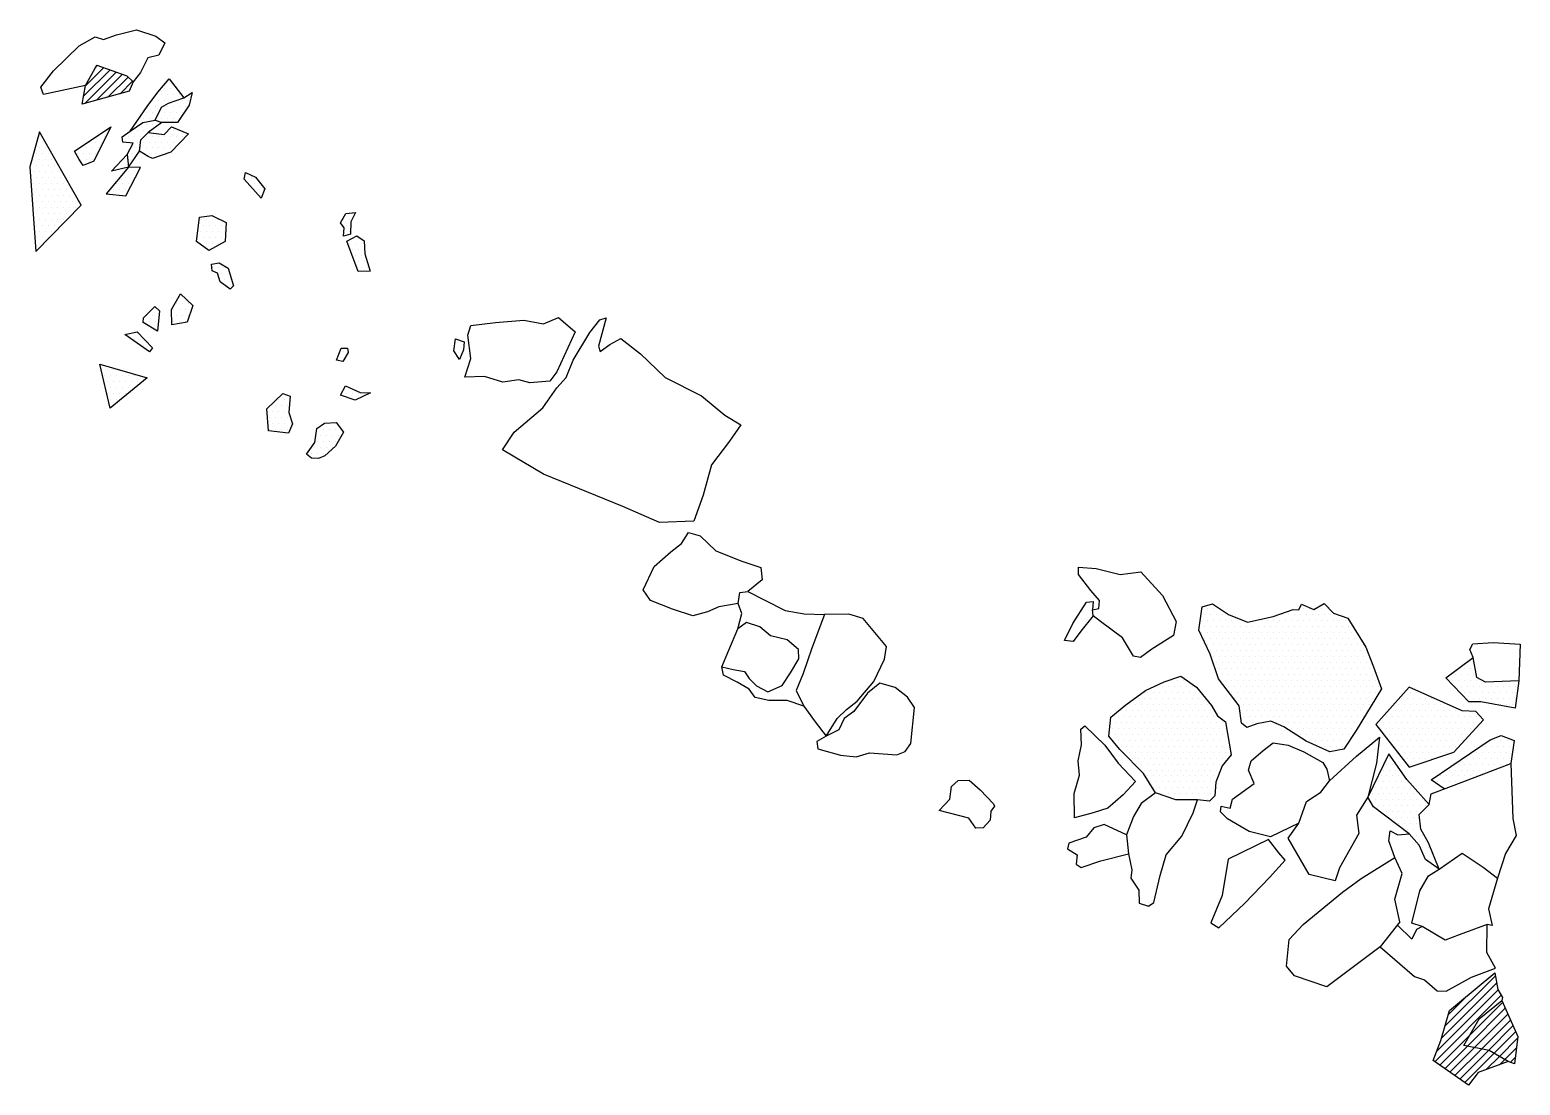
# Model space of a CAD drawing. Header units: metres. Extents: x -12.68 to -9.57, y -13.13 to -10.93.
import ezdxf

# ---------------------------------------------------------------- set-up
doc = ezdxf.new("R2010")
doc.units = ezdxf.units.M
doc.header["$LTSCALE"] = 25
doc.header["$MEASUREMENT"] = 0
doc.layers.get('0').update_dxf_attribs({"linetype": 'CONTINUOUS'})
for name, color, linetype in [('FEUER', 1, 'CONTINUOUS'), ('STEINE', 4, 'CONTINUOUS'), ('STEINESCHRAFF', 4, 'CONTINUOUS')]:
    doc.layers.add(name, color=color, linetype=linetype)

# ---------------------------------------------------------------- blocks, each defined once
blk = doc.blocks.new('*X1')
at = {"color": 0}
for p, q in [((-1254.52, -1100.73), (-1254.02, -1100.22)), ((-1256.95, -1106.69), (-1251.42, -1101.16)), ((-1256.7, -1108.2), (-1250.12, -1101.62)), ((-1256.6, -1104.57), (-1252.72, -1100.69)), ((-1254.24, -1107.52), (-1248.81, -1102.09)), ((-1251.79, -1106.84), (-1247.63, -1102.67)), ((-1249.34, -1106.15), (-1246.72, -1103.54)), ((-974, -1306.34), (-961.13, -1293.47)), ((-972.98, -1303.55), (-961.43, -1292)), ((-972.26, -1301.07), (-961.7, -1290.5)), ((-974.36, -1308.47), (-960.48, -1294.59)), ((-971.54, -1298.58), (-967.78, -1294.82)), ((-967.1, -1302.97), (-960.2, -1296.07)), ((-967.57, -1305.21), (-959.65, -1297.3)), ((-966.1, -1305.51), (-959.11, -1298.52)), ((-964.64, -1305.82), (-958.57, -1299.75)), ((-963.17, -1306.12), (-958.03, -1300.97)), ((-962.01, -1306.72), (-957.48, -1302.2)), ((-973.32, -1309.2), (-967.1, -1302.97)), ((-972.28, -1309.93), (-967.57, -1305.21)), ((-971.24, -1310.65), (-966.1, -1305.51)), ((-970.2, -1311.38), (-964.64, -1305.82)), ((-960.88, -1307.36), (-957.08, -1303.56)), ((-959.75, -1308), (-957.3, -1305.55)), ((-969.16, -1312.11), (-963.17, -1306.12)), ((-968.12, -1312.83), (-962.01, -1306.72)), ((-963.62, -1310.1), (-960.88, -1307.36)), ((-960.84, -1309.09), (-959.75, -1308)), ((-958.57, -1308.59), (-957.53, -1307.54))]:
    blk.add_line(p, q, dxfattribs=at)
blk = doc.blocks.new('*X2')
at = {"color": 0}
for p, q in [((-1240.625, -1106.25), (-1240.625, -1106.25)), ((-1240, -1105), (-1240, -1105)), ((-1239.375, -1103.75), (-1239.375, -1103.75)), ((-1239.375, -1106.25), (-1239.375, -1106.25)), ((-1238.75, -1105), (-1238.75, -1105)), ((-1238.125, -1106.25), (-1238.125, -1106.25)), ((-1236.875, -1106.25), (-1236.875, -1106.25)), ((-1234.375, -1106.25), (-1234.375, -1106.25)), ((-1243.125, -1108.75), (-1243.125, -1108.75)), ((-1242.5, -1107.5), (-1242.5, -1107.5)), ((-1241.875, -1108.75), (-1241.875, -1108.75)), ((-1241.25, -1107.5), (-1241.25, -1107.5)), ((-1240.625, -1108.75), (-1240.625, -1108.75)), ((-1240, -1107.5), (-1240, -1107.5)), ((-1239.375, -1108.75), (-1239.375, -1108.75)), ((-1238.75, -1107.5), (-1238.75, -1107.5)), ((-1238.125, -1108.75), (-1238.125, -1108.75)), ((-1237.5, -1107.5), (-1237.5, -1107.5)), ((-1236.875, -1108.75), (-1236.875, -1108.75)), ((-1236.25, -1107.5), (-1236.25, -1107.5)), ((-1235.625, -1108.75), (-1235.625, -1108.75)), ((-1235, -1107.5), (-1235, -1107.5)), ((-1245, -1112.5), (-1245, -1112.5)), ((-1244.375, -1111.25), (-1244.375, -1111.25)), ((-1243.75, -1110), (-1243.75, -1110)), ((-1243.75, -1112.5), (-1243.75, -1112.5)), ((-1243.125, -1111.25), (-1243.125, -1111.25)), ((-1242.5, -1110), (-1242.5, -1110)), ((-1242.5, -1112.5), (-1242.5, -1112.5)), ((-1241.875, -1111.25), (-1241.875, -1111.25)), ((-1241.25, -1110), (-1241.25, -1110)), ((-1241.25, -1112.5), (-1241.25, -1112.5)), ((-1240.625, -1111.25), (-1240.625, -1111.25)), ((-1240, -1110), (-1240, -1110)), ((-1239.375, -1111.25), (-1239.375, -1111.25)), ((-1238.75, -1110), (-1238.75, -1110)), ((-1238.125, -1111.25), (-1238.125, -1111.25)), ((-1237.5, -1110), (-1237.5, -1110)), ((-1236.875, -1111.25), (-1236.875, -1111.25)), ((-1236.25, -1110), (-1236.25, -1110)), ((-1266.25, -1115), (-1266.25, -1115)), ((-1253.75, -1115), (-1253.75, -1115)), ((-1252.5, -1115), (-1252.5, -1115)), ((-1251.875, -1113.75), (-1251.875, -1113.75)), ((-1247.5, -1115), (-1247.5, -1115)), ((-1246.875, -1113.75), (-1246.875, -1113.75)), ((-1246.25, -1115), (-1246.25, -1115)), ((-1245.625, -1113.75), (-1245.625, -1113.75)), ((-1245, -1115), (-1245, -1115)), ((-1244.375, -1113.75), (-1244.375, -1113.75)), ((-1243.75, -1115), (-1243.75, -1115)), ((-1243.125, -1113.75), (-1243.125, -1113.75)), ((-1242.5, -1115), (-1242.5, -1115)), ((-1241.25, -1115), (-1241.25, -1115)), ((-1240, -1115), (-1240, -1115)), ((-1238.75, -1115), (-1238.75, -1115)), ((-1238.125, -1113.75), (-1238.125, -1113.75)), ((-1237.5, -1115), (-1237.5, -1115)), ((-1236.25, -1115), (-1236.25, -1115)), ((-1266.875, -1118.75), (-1266.875, -1118.75)), ((-1266.25, -1117.5), (-1266.25, -1117.5)), ((-1265.625, -1116.25), (-1265.625, -1116.25)), ((-1265.625, -1118.75), (-1265.625, -1118.75)), ((-1265, -1117.5), (-1265, -1117.5)), ((-1264.375, -1118.75), (-1264.375, -1118.75)), ((-1258.125, -1118.75), (-1258.125, -1118.75)), ((-1257.5, -1117.5), (-1257.5, -1117.5)), ((-1256.875, -1118.75), (-1256.875, -1118.75)), ((-1256.25, -1117.5), (-1256.25, -1117.5)), ((-1255.625, -1116.25), (-1255.625, -1116.25)), ((-1255.625, -1118.75), (-1255.625, -1118.75)), ((-1255, -1117.5), (-1255, -1117.5)), ((-1254.375, -1116.25), (-1254.375, -1116.25)), ((-1254.375, -1118.75), (-1254.375, -1118.75)), ((-1253.75, -1117.5), (-1253.75, -1117.5)), ((-1253.125, -1116.25), (-1253.125, -1116.25)), ((-1248.125, -1116.25), (-1248.125, -1116.25)), ((-1246.875, -1116.25), (-1246.875, -1116.25)), ((-1246.875, -1118.75), (-1246.875, -1118.75)), ((-1246.25, -1117.5), (-1246.25, -1117.5)), ((-1245.625, -1116.25), (-1245.625, -1116.25)), ((-1245, -1117.5), (-1245, -1117.5)), ((-1244.375, -1116.25), (-1244.375, -1116.25)), ((-1243.75, -1117.5), (-1243.75, -1117.5)), ((-1243.125, -1116.25), (-1243.125, -1116.25)), ((-1243.125, -1118.75), (-1243.125, -1118.75)), ((-1242.5, -1117.5), (-1242.5, -1117.5)), ((-1241.875, -1116.25), (-1241.875, -1116.25)), ((-1241.875, -1118.75), (-1241.875, -1118.75)), ((-1241.25, -1117.5), (-1241.25, -1117.5)), ((-1240.625, -1116.25), (-1240.625, -1116.25)), ((-1240.625, -1118.75), (-1240.625, -1118.75)), ((-1240, -1117.5), (-1240, -1117.5)), ((-1239.375, -1116.25), (-1239.375, -1116.25)), ((-1238.75, -1117.5), (-1238.75, -1117.5)), ((-1238.125, -1116.25), (-1238.125, -1116.25)), ((-1236.875, -1116.25), (-1236.875, -1116.25)), ((-1268.125, -1121.25), (-1268.125, -1121.25)), ((-1267.5, -1120), (-1267.5, -1120)), ((-1266.875, -1121.25), (-1266.875, -1121.25)), ((-1266.25, -1120), (-1266.25, -1120)), ((-1265.625, -1121.25), (-1265.625, -1121.25)), ((-1265, -1120), (-1265, -1120)), ((-1264.375, -1121.25), (-1264.375, -1121.25)), ((-1263.75, -1120), (-1263.75, -1120)), ((-1263.125, -1121.25), (-1263.125, -1121.25)), ((-1257.5, -1120), (-1257.5, -1120)), ((-1256.25, -1120), (-1256.25, -1120)), ((-1255, -1120), (-1255, -1120)), ((-1247.5, -1120), (-1247.5, -1120)), ((-1267.5, -1122.5), (-1267.5, -1122.5)), ((-1267.5, -1125), (-1267.5, -1125)), ((-1266.875, -1123.75), (-1266.875, -1123.75)), ((-1266.25, -1122.5), (-1266.25, -1122.5)), ((-1266.25, -1125), (-1266.25, -1125)), ((-1265.625, -1123.75), (-1265.625, -1123.75)), ((-1265, -1122.5), (-1265, -1122.5)), ((-1265, -1125), (-1265, -1125)), ((-1264.375, -1123.75), (-1264.375, -1123.75)), ((-1263.75, -1122.5), (-1263.75, -1122.5)), ((-1263.75, -1125), (-1263.75, -1125)), ((-1263.125, -1123.75), (-1263.125, -1123.75)), ((-1262.5, -1122.5), (-1262.5, -1122.5)), ((-1262.5, -1125), (-1262.5, -1125)), ((-1261.875, -1123.75), (-1261.875, -1123.75)), ((-1261.25, -1125), (-1261.25, -1125)), ((-1260, -1125), (-1260, -1125)), ((-1250, -1125), (-1250, -1125)), ((-1249.375, -1123.75), (-1249.375, -1123.75)), ((-1248.75, -1125), (-1248.75, -1125)), ((-1248.125, -1123.75), (-1248.125, -1123.75)), ((-1247.5, -1122.5), (-1247.5, -1122.5)), ((-1247.5, -1125), (-1247.5, -1125)), ((-1246.875, -1123.75), (-1246.875, -1123.75)), ((-1246.25, -1122.5), (-1246.25, -1122.5)), ((-1223.125, -1123.75), (-1223.125, -1123.75)), ((-1221.875, -1123.75), (-1221.875, -1123.75)), ((-1221.25, -1125), (-1221.25, -1125)), ((-1220, -1125), (-1220, -1125)), ((-1267.5, -1127.5), (-1267.5, -1127.5)), ((-1266.875, -1126.25), (-1266.875, -1126.25)), ((-1266.25, -1127.5), (-1266.25, -1127.5)), ((-1265.625, -1126.25), (-1265.625, -1126.25)), ((-1265, -1127.5), (-1265, -1127.5)), ((-1264.375, -1126.25), (-1264.375, -1126.25)), ((-1263.75, -1127.5), (-1263.75, -1127.5)), ((-1263.125, -1126.25), (-1263.125, -1126.25)), ((-1262.5, -1127.5), (-1262.5, -1127.5)), ((-1261.875, -1126.25), (-1261.875, -1126.25)), ((-1261.25, -1127.5), (-1261.25, -1127.5)), ((-1260.625, -1126.25), (-1260.625, -1126.25)), ((-1260, -1127.5), (-1260, -1127.5)), ((-1259.375, -1126.25), (-1259.375, -1126.25)), ((-1258.75, -1127.5), (-1258.75, -1127.5)), ((-1250.625, -1126.25), (-1250.625, -1126.25)), ((-1249.375, -1126.25), (-1249.375, -1126.25)), ((-1248.125, -1126.25), (-1248.125, -1126.25)), ((-1220.625, -1126.25), (-1220.625, -1126.25)), ((-1220, -1127.5), (-1220, -1127.5)), ((-1219.375, -1126.25), (-1219.375, -1126.25)), ((-1267.5, -1130), (-1267.5, -1130)), ((-1266.875, -1128.75), (-1266.875, -1128.75)), ((-1266.875, -1131.25), (-1266.875, -1131.25)), ((-1266.25, -1130), (-1266.25, -1130)), ((-1265.625, -1128.75), (-1265.625, -1128.75)), ((-1265.625, -1131.25), (-1265.625, -1131.25)), ((-1265, -1130), (-1265, -1130)), ((-1264.375, -1128.75), (-1264.375, -1128.75)), ((-1264.375, -1131.25), (-1264.375, -1131.25)), ((-1263.75, -1130), (-1263.75, -1130)), ((-1263.125, -1128.75), (-1263.125, -1128.75)), ((-1263.125, -1131.25), (-1263.125, -1131.25)), ((-1262.5, -1130), (-1262.5, -1130)), ((-1261.875, -1128.75), (-1261.875, -1128.75)), ((-1261.875, -1131.25), (-1261.875, -1131.25)), ((-1261.25, -1130), (-1261.25, -1130)), ((-1260.625, -1128.75), (-1260.625, -1128.75)), ((-1260.625, -1131.25), (-1260.625, -1131.25)), ((-1260, -1130), (-1260, -1130)), ((-1259.375, -1128.75), (-1259.375, -1128.75)), ((-1259.375, -1131.25), (-1259.375, -1131.25)), ((-1258.75, -1130), (-1258.75, -1130)), ((-1258.125, -1128.75), (-1258.125, -1128.75)), ((-1201.875, -1131.25), (-1201.875, -1131.25)), ((-1200.625, -1131.25), (-1200.625, -1131.25)), ((-1266.875, -1133.75), (-1266.875, -1133.75)), ((-1266.25, -1132.5), (-1266.25, -1132.5)), ((-1265.625, -1133.75), (-1265.625, -1133.75)), ((-1265, -1132.5), (-1265, -1132.5)), ((-1264.375, -1133.75), (-1264.375, -1133.75)), ((-1263.75, -1132.5), (-1263.75, -1132.5)), ((-1263.125, -1133.75), (-1263.125, -1133.75)), ((-1262.5, -1132.5), (-1262.5, -1132.5)), ((-1261.875, -1133.75), (-1261.875, -1133.75)), ((-1261.25, -1132.5), (-1261.25, -1132.5)), ((-1232.5, -1132.5), (-1232.5, -1132.5)), ((-1231.875, -1133.75), (-1231.875, -1133.75)), ((-1231.25, -1132.5), (-1231.25, -1132.5)), ((-1230.625, -1133.75), (-1230.625, -1133.75)), ((-1230, -1132.5), (-1230, -1132.5)), ((-1229.375, -1133.75), (-1229.375, -1133.75)), ((-1228.75, -1132.5), (-1228.75, -1132.5)), ((-1228.125, -1133.75), (-1228.125, -1133.75)), ((-1202.5, -1132.5), (-1202.5, -1132.5)), ((-1201.875, -1133.75), (-1201.875, -1133.75)), ((-1201.25, -1132.5), (-1201.25, -1132.5)), ((-1266.875, -1136.25), (-1266.875, -1136.25)), ((-1266.25, -1135), (-1266.25, -1135)), ((-1266.25, -1137.5), (-1266.25, -1137.5)), ((-1265.625, -1136.25), (-1265.625, -1136.25)), ((-1265, -1135), (-1265, -1135)), ((-1264.375, -1136.25), (-1264.375, -1136.25)), ((-1263.75, -1135), (-1263.75, -1135)), ((-1233.125, -1136.25), (-1233.125, -1136.25)), ((-1232.5, -1135), (-1232.5, -1135)), ((-1232.5, -1137.5), (-1232.5, -1137.5)), ((-1231.875, -1136.25), (-1231.875, -1136.25)), ((-1231.25, -1135), (-1231.25, -1135)), ((-1231.25, -1137.5), (-1231.25, -1137.5)), ((-1230.625, -1136.25), (-1230.625, -1136.25)), ((-1230, -1135), (-1230, -1135)), ((-1230, -1137.5), (-1230, -1137.5)), ((-1229.375, -1136.25), (-1229.375, -1136.25)), ((-1228.75, -1135), (-1228.75, -1135)), ((-1228.75, -1137.5), (-1228.75, -1137.5)), ((-1228.125, -1136.25), (-1228.125, -1136.25)), ((-1227.5, -1135), (-1227.5, -1135)), ((-1202.5, -1135), (-1202.5, -1135)), ((-1201.25, -1135), (-1201.25, -1135)), ((-1201.25, -1137.5), (-1201.25, -1137.5)), ((-1200, -1137.5), (-1200, -1137.5)), ((-1199.375, -1136.25), (-1199.375, -1136.25)), ((-1198.75, -1137.5), (-1198.75, -1137.5)), ((-1266.875, -1138.75), (-1266.875, -1138.75)), ((-1230.625, -1138.75), (-1230.625, -1138.75)), ((-1200.625, -1138.75), (-1200.625, -1138.75)), ((-1200, -1140), (-1200, -1140)), ((-1199.375, -1138.75), (-1199.375, -1138.75)), ((-1198.75, -1140), (-1198.75, -1140)), ((-1230, -1142.5), (-1230, -1142.5)), ((-1228.75, -1142.5), (-1228.75, -1142.5)), ((-1228.125, -1143.75), (-1228.125, -1143.75)), ((-1227.5, -1142.5), (-1227.5, -1142.5)), ((-1226.875, -1143.75), (-1226.875, -1143.75)), ((-1199.375, -1141.25), (-1199.375, -1141.25)), ((-1198.75, -1142.5), (-1198.75, -1142.5)), ((-1198.125, -1141.25), (-1198.125, -1141.25)), ((-1197.5, -1142.5), (-1197.5, -1142.5)), ((-1227.5, -1145), (-1227.5, -1145)), ((-1226.875, -1146.25), (-1226.875, -1146.25)), ((-1226.25, -1145), (-1226.25, -1145)), ((-1237.5, -1150), (-1237.5, -1150)), ((-1236.875, -1148.75), (-1236.875, -1148.75)), ((-1236.25, -1150), (-1236.25, -1150)), ((-1235, -1150), (-1235, -1150)), ((-1243.75, -1152.5), (-1243.75, -1152.5)), ((-1242.5, -1152.5), (-1242.5, -1152.5)), ((-1241.875, -1151.25), (-1241.875, -1151.25)), ((-1241.25, -1152.5), (-1241.25, -1152.5)), ((-1238.125, -1151.25), (-1238.125, -1151.25)), ((-1237.5, -1152.5), (-1237.5, -1152.5)), ((-1236.875, -1151.25), (-1236.875, -1151.25)), ((-1236.25, -1152.5), (-1236.25, -1152.5)), ((-1235.625, -1151.25), (-1235.625, -1151.25)), ((-1235, -1152.5), (-1235, -1152.5)), ((-1246.875, -1156.25), (-1246.875, -1156.25)), ((-1245.625, -1156.25), (-1245.625, -1156.25)), ((-1244.375, -1153.75), (-1244.375, -1153.75)), ((-1243.125, -1153.75), (-1243.125, -1153.75)), ((-1242.5, -1155), (-1242.5, -1155)), ((-1241.875, -1153.75), (-1241.875, -1153.75)), ((-1238.125, -1153.75), (-1238.125, -1153.75)), ((-1236.875, -1153.75), (-1236.875, -1153.75)), ((-1235.625, -1153.75), (-1235.625, -1153.75)), ((-1246.25, -1157.5), (-1246.25, -1157.5)), ((-1245, -1157.5), (-1245, -1157.5)), ((-1244.375, -1158.75), (-1244.375, -1158.75)), ((-1243.125, -1158.75), (-1243.125, -1158.75)), ((-1203.125, -1161.25), (-1203.125, -1161.25)), ((-1202.5, -1160), (-1202.5, -1160)), ((-1253.125, -1163.75), (-1253.125, -1163.75)), ((-1252.5, -1165), (-1252.5, -1165)), ((-1251.875, -1163.75), (-1251.875, -1163.75)), ((-1251.25, -1165), (-1251.25, -1165)), ((-1250.625, -1163.75), (-1250.625, -1163.75)), ((-1250, -1165), (-1250, -1165)), ((-1248.75, -1165), (-1248.75, -1165)), ((-1247.5, -1165), (-1247.5, -1165)), ((-1246.25, -1165), (-1246.25, -1165)), ((-1251.875, -1166.25), (-1251.875, -1166.25)), ((-1251.875, -1168.75), (-1251.875, -1168.75)), ((-1251.25, -1167.5), (-1251.25, -1167.5)), ((-1250.625, -1166.25), (-1250.625, -1166.25)), ((-1250.625, -1168.75), (-1250.625, -1168.75)), ((-1250, -1167.5), (-1250, -1167.5)), ((-1249.375, -1166.25), (-1249.375, -1166.25)), ((-1249.375, -1168.75), (-1249.375, -1168.75)), ((-1248.75, -1167.5), (-1248.75, -1167.5)), ((-1248.125, -1166.25), (-1248.125, -1166.25)), ((-1248.125, -1168.75), (-1248.125, -1168.75)), ((-1247.5, -1167.5), (-1247.5, -1167.5)), ((-1246.875, -1166.25), (-1246.875, -1166.25)), ((-1246.25, -1167.5), (-1246.25, -1167.5)), ((-1245.625, -1166.25), (-1245.625, -1166.25)), ((-1201.875, -1168.75), (-1201.875, -1168.75)), ((-1200.625, -1168.75), (-1200.625, -1168.75)), ((-1199.375, -1168.75), (-1199.375, -1168.75)), ((-1198.125, -1168.75), (-1198.125, -1168.75)), ((-1251.25, -1170), (-1251.25, -1170)), ((-1250, -1170), (-1250, -1170)), ((-1216.875, -1171.25), (-1216.875, -1171.25)), ((-1216.25, -1170), (-1216.25, -1170)), ((-1215.625, -1171.25), (-1215.625, -1171.25)), ((-1215, -1170), (-1215, -1170)), ((-1214.375, -1171.25), (-1214.375, -1171.25)), ((-1200, -1170), (-1200, -1170)), ((-1218.125, -1173.75), (-1218.125, -1173.75)), ((-1217.5, -1172.5), (-1217.5, -1172.5)), ((-1217.5, -1175), (-1217.5, -1175)), ((-1216.875, -1173.75), (-1216.875, -1173.75)), ((-1216.25, -1172.5), (-1216.25, -1172.5)), ((-1216.25, -1175), (-1216.25, -1175)), ((-1215.625, -1173.75), (-1215.625, -1173.75)), ((-1215, -1172.5), (-1215, -1172.5)), ((-1215, -1175), (-1215, -1175)), ((-1214.375, -1173.75), (-1214.375, -1173.75)), ((-1213.75, -1175), (-1213.75, -1175)), ((-1205, -1175), (-1205, -1175)), ((-1218.125, -1176.25), (-1218.125, -1176.25)), ((-1216.875, -1176.25), (-1216.875, -1176.25)), ((-1215.625, -1176.25), (-1215.625, -1176.25)), ((-1214.375, -1176.25), (-1214.375, -1176.25)), ((-1208.125, -1176.25), (-1208.125, -1176.25)), ((-1207.5, -1177.5), (-1207.5, -1177.5)), ((-1206.875, -1176.25), (-1206.875, -1176.25)), ((-1206.25, -1177.5), (-1206.25, -1177.5)), ((-1205.625, -1176.25), (-1205.625, -1176.25)), ((-1205, -1177.5), (-1205, -1177.5)), ((-1204.375, -1176.25), (-1204.375, -1176.25)), ((-1203.75, -1177.5), (-1203.75, -1177.5)), ((-1203.125, -1176.25), (-1203.125, -1176.25)), ((-1209.375, -1181.25), (-1209.375, -1181.25)), ((-1208.75, -1180), (-1208.75, -1180)), ((-1208.125, -1178.75), (-1208.125, -1178.75)), ((-1208.125, -1181.25), (-1208.125, -1181.25)), ((-1207.5, -1180), (-1207.5, -1180)), ((-1206.875, -1178.75), (-1206.875, -1178.75)), ((-1206.875, -1181.25), (-1206.875, -1181.25)), ((-1206.25, -1180), (-1206.25, -1180)), ((-1205.625, -1178.75), (-1205.625, -1178.75)), ((-1205, -1180), (-1205, -1180)), ((-1204.375, -1178.75), (-1204.375, -1178.75)), ((-1022.5, -1215), (-1022.5, -1215)), ((-1021.875, -1213.75), (-1021.875, -1213.75)), ((-1021.25, -1215), (-1021.25, -1215)), ((-1020.625, -1213.75), (-1020.625, -1213.75)), ((-1020, -1215), (-1020, -1215)), ((-1018.75, -1215), (-1018.75, -1215)), ((-1017.5, -1215), (-1017.5, -1215)), ((-1006.25, -1215), (-1006.25, -1215)), ((-1005, -1215), (-1005, -1215)), ((-1003.75, -1215), (-1003.75, -1215)), ((-1002.5, -1215), (-1002.5, -1215)), ((-1001.875, -1213.75), (-1001.875, -1213.75)), ((-1001.25, -1215), (-1001.25, -1215)), ((-1000.625, -1213.75), (-1000.625, -1213.75)), ((-1000, -1215), (-1000, -1215)), ((-998.75, -1215), (-998.75, -1215)), ((-998.125, -1213.75), (-998.125, -1213.75)), ((-997.5, -1215), (-997.5, -1215)), ((-996.875, -1213.75), (-996.875, -1213.75)), ((-996.25, -1215), (-996.25, -1215)), ((-995, -1215), (-995, -1215)), ((-1023.125, -1216.25), (-1023.125, -1216.25)), ((-1022.5, -1217.5), (-1022.5, -1217.5)), ((-1021.875, -1216.25), (-1021.875, -1216.25)), ((-1021.25, -1217.5), (-1021.25, -1217.5)), ((-1020.625, -1216.25), (-1020.625, -1216.25)), ((-1020, -1217.5), (-1020, -1217.5)), ((-1019.375, -1216.25), (-1019.375, -1216.25)), ((-1018.75, -1217.5), (-1018.75, -1217.5)), ((-1018.125, -1216.25), (-1018.125, -1216.25)), ((-1017.5, -1217.5), (-1017.5, -1217.5)), ((-1016.875, -1216.25), (-1016.875, -1216.25)), ((-1016.25, -1217.5), (-1016.25, -1217.5)), ((-1015.625, -1216.25), (-1015.625, -1216.25)), ((-1015, -1217.5), (-1015, -1217.5)), ((-1013.75, -1217.5), (-1013.75, -1217.5)), ((-1012.5, -1217.5), (-1012.5, -1217.5)), ((-1011.875, -1216.25), (-1011.875, -1216.25)), ((-1011.25, -1217.5), (-1011.25, -1217.5)), ((-1010.625, -1216.25), (-1010.625, -1216.25)), ((-1010, -1217.5), (-1010, -1217.5)), ((-1009.375, -1216.25), (-1009.375, -1216.25)), ((-1008.75, -1217.5), (-1008.75, -1217.5)), ((-1008.125, -1216.25), (-1008.125, -1216.25)), ((-1007.5, -1217.5), (-1007.5, -1217.5)), ((-1006.875, -1216.25), (-1006.875, -1216.25)), ((-1006.25, -1217.5), (-1006.25, -1217.5)), ((-1005.625, -1216.25), (-1005.625, -1216.25)), ((-1005, -1217.5), (-1005, -1217.5)), ((-1004.375, -1216.25), (-1004.375, -1216.25)), ((-1003.75, -1217.5), (-1003.75, -1217.5)), ((-1003.125, -1216.25), (-1003.125, -1216.25)), ((-1002.5, -1217.5), (-1002.5, -1217.5)), ((-1001.875, -1216.25), (-1001.875, -1216.25)), ((-1001.25, -1217.5), (-1001.25, -1217.5)), ((-1000.625, -1216.25), (-1000.625, -1216.25)), ((-1000, -1217.5), (-1000, -1217.5)), ((-999.375, -1216.25), (-999.375, -1216.25)), ((-998.75, -1217.5), (-998.75, -1217.5)), ((-998.125, -1216.25), (-998.125, -1216.25)), ((-997.5, -1217.5), (-997.5, -1217.5)), ((-996.875, -1216.25), (-996.875, -1216.25)), ((-996.25, -1217.5), (-996.25, -1217.5)), ((-995.625, -1216.25), (-995.625, -1216.25)), ((-995, -1217.5), (-995, -1217.5)), ((-994.375, -1216.25), (-994.375, -1216.25)), ((-993.75, -1217.5), (-993.75, -1217.5)), ((-993.125, -1216.25), (-993.125, -1216.25)), ((-992.5, -1217.5), (-992.5, -1217.5)), ((-1023.125, -1218.75), (-1023.125, -1218.75)), ((-1022.5, -1220), (-1022.5, -1220)), ((-1021.875, -1218.75), (-1021.875, -1218.75)), ((-1021.875, -1221.25), (-1021.875, -1221.25)), ((-1021.25, -1220), (-1021.25, -1220)), ((-1020.625, -1218.75), (-1020.625, -1218.75)), ((-1020.625, -1221.25), (-1020.625, -1221.25)), ((-1020, -1220), (-1020, -1220)), ((-1019.375, -1218.75), (-1019.375, -1218.75)), ((-1019.375, -1221.25), (-1019.375, -1221.25)), ((-1018.75, -1220), (-1018.75, -1220)), ((-1018.125, -1218.75), (-1018.125, -1218.75)), ((-1018.125, -1221.25), (-1018.125, -1221.25)), ((-1017.5, -1220), (-1017.5, -1220)), ((-1016.875, -1218.75), (-1016.875, -1218.75)), ((-1016.875, -1221.25), (-1016.875, -1221.25)), ((-1016.25, -1220), (-1016.25, -1220)), ((-1015.625, -1218.75), (-1015.625, -1218.75)), ((-1015.625, -1221.25), (-1015.625, -1221.25)), ((-1015, -1220), (-1015, -1220)), ((-1014.375, -1218.75), (-1014.375, -1218.75)), ((-1014.375, -1221.25), (-1014.375, -1221.25)), ((-1013.75, -1220), (-1013.75, -1220)), ((-1013.125, -1218.75), (-1013.125, -1218.75)), ((-1013.125, -1221.25), (-1013.125, -1221.25)), ((-1012.5, -1220), (-1012.5, -1220)), ((-1011.875, -1218.75), (-1011.875, -1218.75)), ((-1011.875, -1221.25), (-1011.875, -1221.25)), ((-1011.25, -1220), (-1011.25, -1220)), ((-1010.625, -1218.75), (-1010.625, -1218.75)), ((-1010.625, -1221.25), (-1010.625, -1221.25)), ((-1010, -1220), (-1010, -1220)), ((-1009.375, -1218.75), (-1009.375, -1218.75)), ((-1009.375, -1221.25), (-1009.375, -1221.25)), ((-1008.75, -1220), (-1008.75, -1220)), ((-1008.125, -1218.75), (-1008.125, -1218.75)), ((-1008.125, -1221.25), (-1008.125, -1221.25)), ((-1007.5, -1220), (-1007.5, -1220)), ((-1006.875, -1218.75), (-1006.875, -1218.75)), ((-1006.875, -1221.25), (-1006.875, -1221.25)), ((-1006.25, -1220), (-1006.25, -1220)), ((-1005.625, -1218.75), (-1005.625, -1218.75)), ((-1005.625, -1221.25), (-1005.625, -1221.25)), ((-1005, -1220), (-1005, -1220)), ((-1004.375, -1218.75), (-1004.375, -1218.75)), ((-1004.375, -1221.25), (-1004.375, -1221.25)), ((-1003.75, -1220), (-1003.75, -1220)), ((-1003.125, -1218.75), (-1003.125, -1218.75)), ((-1003.125, -1221.25), (-1003.125, -1221.25)), ((-1002.5, -1220), (-1002.5, -1220)), ((-1001.875, -1218.75), (-1001.875, -1218.75)), ((-1001.875, -1221.25), (-1001.875, -1221.25)), ((-1001.25, -1220), (-1001.25, -1220)), ((-1000.625, -1218.75), (-1000.625, -1218.75)), ((-1000.625, -1221.25), (-1000.625, -1221.25)), ((-1000, -1220), (-1000, -1220)), ((-999.375, -1218.75), (-999.375, -1218.75)), ((-999.375, -1221.25), (-999.375, -1221.25)), ((-998.75, -1220), (-998.75, -1220)), ((-998.125, -1218.75), (-998.125, -1218.75)), ((-998.125, -1221.25), (-998.125, -1221.25)), ((-997.5, -1220), (-997.5, -1220)), ((-996.875, -1218.75), (-996.875, -1218.75)), ((-996.875, -1221.25), (-996.875, -1221.25)), ((-996.25, -1220), (-996.25, -1220)), ((-995.625, -1218.75), (-995.625, -1218.75)), ((-995.625, -1221.25), (-995.625, -1221.25)), ((-995, -1220), (-995, -1220)), ((-994.375, -1218.75), (-994.375, -1218.75)), ((-994.375, -1221.25), (-994.375, -1221.25)), ((-993.75, -1220), (-993.75, -1220)), ((-993.125, -1218.75), (-993.125, -1218.75)), ((-993.125, -1221.25), (-993.125, -1221.25)), ((-992.5, -1220), (-992.5, -1220)), ((-991.875, -1218.75), (-991.875, -1218.75)), ((-991.875, -1221.25), (-991.875, -1221.25)), ((-991.25, -1220), (-991.25, -1220)), ((-990.625, -1221.25), (-990.625, -1221.25)), ((-990, -1220), (-990, -1220)), ((-989.375, -1221.25), (-989.375, -1221.25)), ((-1021.25, -1222.5), (-1021.25, -1222.5)), ((-1020.625, -1223.75), (-1020.625, -1223.75)), ((-1020, -1222.5), (-1020, -1222.5)), ((-1019.375, -1223.75), (-1019.375, -1223.75)), ((-1018.75, -1222.5), (-1018.75, -1222.5)), ((-1018.125, -1223.75), (-1018.125, -1223.75)), ((-1017.5, -1222.5), (-1017.5, -1222.5)), ((-1016.875, -1223.75), (-1016.875, -1223.75)), ((-1016.25, -1222.5), (-1016.25, -1222.5)), ((-1015.625, -1223.75), (-1015.625, -1223.75)), ((-1015, -1222.5), (-1015, -1222.5)), ((-1014.375, -1223.75), (-1014.375, -1223.75)), ((-1013.75, -1222.5), (-1013.75, -1222.5)), ((-1013.125, -1223.75), (-1013.125, -1223.75)), ((-1012.5, -1222.5), (-1012.5, -1222.5)), ((-1011.875, -1223.75), (-1011.875, -1223.75)), ((-1011.25, -1222.5), (-1011.25, -1222.5)), ((-1010.625, -1223.75), (-1010.625, -1223.75)), ((-1010, -1222.5), (-1010, -1222.5)), ((-1009.375, -1223.75), (-1009.375, -1223.75)), ((-1008.75, -1222.5), (-1008.75, -1222.5)), ((-1008.125, -1223.75), (-1008.125, -1223.75)), ((-1007.5, -1222.5), (-1007.5, -1222.5)), ((-1006.875, -1223.75), (-1006.875, -1223.75)), ((-1006.25, -1222.5), (-1006.25, -1222.5)), ((-1005.625, -1223.75), (-1005.625, -1223.75)), ((-1005, -1222.5), (-1005, -1222.5)), ((-1004.375, -1223.75), (-1004.375, -1223.75)), ((-1003.75, -1222.5), (-1003.75, -1222.5)), ((-1003.125, -1223.75), (-1003.125, -1223.75)), ((-1002.5, -1222.5), (-1002.5, -1222.5)), ((-1001.875, -1223.75), (-1001.875, -1223.75)), ((-1001.25, -1222.5), (-1001.25, -1222.5)), ((-1000.625, -1223.75), (-1000.625, -1223.75)), ((-1000, -1222.5), (-1000, -1222.5)), ((-999.375, -1223.75), (-999.375, -1223.75)), ((-998.75, -1222.5), (-998.75, -1222.5)), ((-998.125, -1223.75), (-998.125, -1223.75)), ((-997.5, -1222.5), (-997.5, -1222.5)), ((-996.875, -1223.75), (-996.875, -1223.75)), ((-996.25, -1222.5), (-996.25, -1222.5)), ((-995.625, -1223.75), (-995.625, -1223.75)), ((-995, -1222.5), (-995, -1222.5)), ((-994.375, -1223.75), (-994.375, -1223.75)), ((-993.75, -1222.5), (-993.75, -1222.5)), ((-993.125, -1223.75), (-993.125, -1223.75)), ((-992.5, -1222.5), (-992.5, -1222.5)), ((-991.875, -1223.75), (-991.875, -1223.75)), ((-991.25, -1222.5), (-991.25, -1222.5)), ((-990.625, -1223.75), (-990.625, -1223.75)), ((-990, -1222.5), (-990, -1222.5)), ((-989.375, -1223.75), (-989.375, -1223.75)), ((-988.75, -1222.5), (-988.75, -1222.5)), ((-988.125, -1223.75), (-988.125, -1223.75)), ((-1020, -1225), (-1020, -1225)), ((-1019.375, -1226.25), (-1019.375, -1226.25)), ((-1018.75, -1225), (-1018.75, -1225)), ((-1018.75, -1227.5), (-1018.75, -1227.5)), ((-1018.125, -1226.25), (-1018.125, -1226.25)), ((-1017.5, -1225), (-1017.5, -1225)), ((-1017.5, -1227.5), (-1017.5, -1227.5)), ((-1016.875, -1226.25), (-1016.875, -1226.25)), ((-1016.25, -1225), (-1016.25, -1225)), ((-1016.25, -1227.5), (-1016.25, -1227.5)), ((-1015.625, -1226.25), (-1015.625, -1226.25)), ((-1015, -1225), (-1015, -1225)), ((-1015, -1227.5), (-1015, -1227.5)), ((-1014.375, -1226.25), (-1014.375, -1226.25)), ((-1013.75, -1225), (-1013.75, -1225)), ((-1013.75, -1227.5), (-1013.75, -1227.5)), ((-1013.125, -1226.25), (-1013.125, -1226.25)), ((-1012.5, -1225), (-1012.5, -1225)), ((-1012.5, -1227.5), (-1012.5, -1227.5)), ((-1011.875, -1226.25), (-1011.875, -1226.25)), ((-1011.25, -1225), (-1011.25, -1225)), ((-1011.25, -1227.5), (-1011.25, -1227.5)), ((-1010.625, -1226.25), (-1010.625, -1226.25)), ((-1010, -1225), (-1010, -1225)), ((-1010, -1227.5), (-1010, -1227.5)), ((-1009.375, -1226.25), (-1009.375, -1226.25)), ((-1008.75, -1225), (-1008.75, -1225)), ((-1008.75, -1227.5), (-1008.75, -1227.5)), ((-1008.125, -1226.25), (-1008.125, -1226.25)), ((-1007.5, -1225), (-1007.5, -1225)), ((-1007.5, -1227.5), (-1007.5, -1227.5)), ((-1006.875, -1226.25), (-1006.875, -1226.25)), ((-1006.25, -1225), (-1006.25, -1225)), ((-1006.25, -1227.5), (-1006.25, -1227.5)), ((-1005.625, -1226.25), (-1005.625, -1226.25)), ((-1005, -1225), (-1005, -1225)), ((-1005, -1227.5), (-1005, -1227.5)), ((-1004.375, -1226.25), (-1004.375, -1226.25)), ((-1003.75, -1225), (-1003.75, -1225)), ((-1003.75, -1227.5), (-1003.75, -1227.5)), ((-1003.125, -1226.25), (-1003.125, -1226.25)), ((-1002.5, -1225), (-1002.5, -1225)), ((-1002.5, -1227.5), (-1002.5, -1227.5)), ((-1001.875, -1226.25), (-1001.875, -1226.25)), ((-1001.25, -1225), (-1001.25, -1225)), ((-1001.25, -1227.5), (-1001.25, -1227.5)), ((-1000.625, -1226.25), (-1000.625, -1226.25)), ((-1000, -1225), (-1000, -1225)), ((-1000, -1227.5), (-1000, -1227.5)), ((-999.375, -1226.25), (-999.375, -1226.25)), ((-998.75, -1225), (-998.75, -1225)), ((-998.75, -1227.5), (-998.75, -1227.5)), ((-998.125, -1226.25), (-998.125, -1226.25)), ((-997.5, -1225), (-997.5, -1225)), ((-997.5, -1227.5), (-997.5, -1227.5)), ((-996.875, -1226.25), (-996.875, -1226.25)), ((-996.25, -1225), (-996.25, -1225)), ((-996.25, -1227.5), (-996.25, -1227.5)), ((-995.625, -1226.25), (-995.625, -1226.25)), ((-995, -1225), (-995, -1225)), ((-995, -1227.5), (-995, -1227.5)), ((-994.375, -1226.25), (-994.375, -1226.25)), ((-993.75, -1225), (-993.75, -1225)), ((-993.75, -1227.5), (-993.75, -1227.5)), ((-993.125, -1226.25), (-993.125, -1226.25)), ((-992.5, -1225), (-992.5, -1225)), ((-992.5, -1227.5), (-992.5, -1227.5)), ((-991.875, -1226.25), (-991.875, -1226.25)), ((-991.25, -1225), (-991.25, -1225)), ((-991.25, -1227.5), (-991.25, -1227.5)), ((-990.625, -1226.25), (-990.625, -1226.25)), ((-990, -1225), (-990, -1225)), ((-990, -1227.5), (-990, -1227.5)), ((-989.375, -1226.25), (-989.375, -1226.25)), ((-988.75, -1225), (-988.75, -1225)), ((-988.75, -1227.5), (-988.75, -1227.5)), ((-988.125, -1226.25), (-988.125, -1226.25)), ((-987.5, -1227.5), (-987.5, -1227.5)), ((-1032.5, -1230), (-1032.5, -1230)), ((-1031.25, -1230), (-1031.25, -1230)), ((-1030, -1230), (-1030, -1230)), ((-1029.375, -1228.75), (-1029.375, -1228.75)), ((-1028.75, -1230), (-1028.75, -1230)), ((-1028.125, -1228.75), (-1028.125, -1228.75)), ((-1027.5, -1230), (-1027.5, -1230)), ((-1026.875, -1228.75), (-1026.875, -1228.75)), ((-1026.25, -1230), (-1026.25, -1230)), ((-1025, -1230), (-1025, -1230)), ((-1018.125, -1228.75), (-1018.125, -1228.75)), ((-1017.5, -1230), (-1017.5, -1230)), ((-1016.875, -1228.75), (-1016.875, -1228.75)), ((-1016.25, -1230), (-1016.25, -1230)), ((-1015.625, -1228.75), (-1015.625, -1228.75)), ((-1015, -1230), (-1015, -1230)), ((-1014.375, -1228.75), (-1014.375, -1228.75)), ((-1013.75, -1230), (-1013.75, -1230)), ((-1013.125, -1228.75), (-1013.125, -1228.75)), ((-1012.5, -1230), (-1012.5, -1230)), ((-1011.875, -1228.75), (-1011.875, -1228.75)), ((-1011.25, -1230), (-1011.25, -1230)), ((-1010.625, -1228.75), (-1010.625, -1228.75)), ((-1010, -1230), (-1010, -1230)), ((-1009.375, -1228.75), (-1009.375, -1228.75)), ((-1008.75, -1230), (-1008.75, -1230)), ((-1008.125, -1228.75), (-1008.125, -1228.75)), ((-1007.5, -1230), (-1007.5, -1230)), ((-1006.875, -1228.75), (-1006.875, -1228.75)), ((-1006.25, -1230), (-1006.25, -1230)), ((-1005.625, -1228.75), (-1005.625, -1228.75)), ((-1005, -1230), (-1005, -1230)), ((-1004.375, -1228.75), (-1004.375, -1228.75)), ((-1003.75, -1230), (-1003.75, -1230)), ((-1003.125, -1228.75), (-1003.125, -1228.75)), ((-1002.5, -1230), (-1002.5, -1230)), ((-1001.875, -1228.75), (-1001.875, -1228.75)), ((-1001.25, -1230), (-1001.25, -1230)), ((-1000.625, -1228.75), (-1000.625, -1228.75)), ((-1000, -1230), (-1000, -1230)), ((-999.375, -1228.75), (-999.375, -1228.75)), ((-998.75, -1230), (-998.75, -1230)), ((-998.125, -1228.75), (-998.125, -1228.75)), ((-997.5, -1230), (-997.5, -1230)), ((-996.875, -1228.75), (-996.875, -1228.75)), ((-996.25, -1230), (-996.25, -1230)), ((-995.625, -1228.75), (-995.625, -1228.75)), ((-995, -1230), (-995, -1230)), ((-994.375, -1228.75), (-994.375, -1228.75)), ((-993.75, -1230), (-993.75, -1230)), ((-993.125, -1228.75), (-993.125, -1228.75)), ((-992.5, -1230), (-992.5, -1230)), ((-991.875, -1228.75), (-991.875, -1228.75)), ((-991.25, -1230), (-991.25, -1230)), ((-990.625, -1228.75), (-990.625, -1228.75)), ((-990, -1230), (-990, -1230)), ((-989.375, -1228.75), (-989.375, -1228.75)), ((-988.75, -1230), (-988.75, -1230)), ((-988.125, -1228.75), (-988.125, -1228.75)), ((-987.5, -1230), (-987.5, -1230)), ((-986.875, -1228.75), (-986.875, -1228.75)), ((-986.25, -1230), (-986.25, -1230)), ((-1038.125, -1233.75), (-1038.125, -1233.75)), ((-1036.875, -1233.75), (-1036.875, -1233.75)), ((-1036.25, -1232.5), (-1036.25, -1232.5)), ((-1035.625, -1233.75), (-1035.625, -1233.75)), ((-1035, -1232.5), (-1035, -1232.5)), ((-1034.375, -1231.25), (-1034.375, -1231.25)), ((-1034.375, -1233.75), (-1034.375, -1233.75)), ((-1033.75, -1232.5), (-1033.75, -1232.5)), ((-1033.125, -1231.25), (-1033.125, -1231.25)), ((-1033.125, -1233.75), (-1033.125, -1233.75)), ((-1032.5, -1232.5), (-1032.5, -1232.5)), ((-1031.875, -1231.25), (-1031.875, -1231.25)), ((-1031.875, -1233.75), (-1031.875, -1233.75)), ((-1031.25, -1232.5), (-1031.25, -1232.5)), ((-1030.625, -1231.25), (-1030.625, -1231.25)), ((-1030.625, -1233.75), (-1030.625, -1233.75)), ((-1030, -1232.5), (-1030, -1232.5)), ((-1029.375, -1231.25), (-1029.375, -1231.25)), ((-1029.375, -1233.75), (-1029.375, -1233.75)), ((-1028.75, -1232.5), (-1028.75, -1232.5)), ((-1028.125, -1231.25), (-1028.125, -1231.25)), ((-1028.125, -1233.75), (-1028.125, -1233.75)), ((-1027.5, -1232.5), (-1027.5, -1232.5)), ((-1026.875, -1231.25), (-1026.875, -1231.25)), ((-1026.875, -1233.75), (-1026.875, -1233.75)), ((-1026.25, -1232.5), (-1026.25, -1232.5)), ((-1025.625, -1231.25), (-1025.625, -1231.25)), ((-1025.625, -1233.75), (-1025.625, -1233.75)), ((-1025, -1232.5), (-1025, -1232.5)), ((-1024.375, -1231.25), (-1024.375, -1231.25)), ((-1024.375, -1233.75), (-1024.375, -1233.75)), ((-1023.75, -1232.5), (-1023.75, -1232.5)), ((-1023.125, -1233.75), (-1023.125, -1233.75)), ((-1022.5, -1232.5), (-1022.5, -1232.5)), ((-1021.875, -1233.75), (-1021.875, -1233.75)), ((-1016.875, -1231.25), (-1016.875, -1231.25)), ((-1016.25, -1232.5), (-1016.25, -1232.5)), ((-1015.625, -1231.25), (-1015.625, -1231.25)), ((-1015, -1232.5), (-1015, -1232.5)), ((-1014.375, -1231.25), (-1014.375, -1231.25)), ((-1014.375, -1233.75), (-1014.375, -1233.75)), ((-1013.75, -1232.5), (-1013.75, -1232.5)), ((-1013.125, -1231.25), (-1013.125, -1231.25)), ((-1013.125, -1233.75), (-1013.125, -1233.75)), ((-1012.5, -1232.5), (-1012.5, -1232.5)), ((-1011.875, -1231.25), (-1011.875, -1231.25)), ((-1011.875, -1233.75), (-1011.875, -1233.75)), ((-1011.25, -1232.5), (-1011.25, -1232.5)), ((-1010.625, -1231.25), (-1010.625, -1231.25)), ((-1010.625, -1233.75), (-1010.625, -1233.75)), ((-1010, -1232.5), (-1010, -1232.5)), ((-1009.375, -1231.25), (-1009.375, -1231.25)), ((-1009.375, -1233.75), (-1009.375, -1233.75)), ((-1008.75, -1232.5), (-1008.75, -1232.5)), ((-1008.125, -1231.25), (-1008.125, -1231.25)), ((-1008.125, -1233.75), (-1008.125, -1233.75)), ((-1007.5, -1232.5), (-1007.5, -1232.5)), ((-1006.875, -1231.25), (-1006.875, -1231.25)), ((-1006.875, -1233.75), (-1006.875, -1233.75)), ((-1006.25, -1232.5), (-1006.25, -1232.5)), ((-1005.625, -1231.25), (-1005.625, -1231.25)), ((-1005.625, -1233.75), (-1005.625, -1233.75)), ((-1005, -1232.5), (-1005, -1232.5)), ((-1004.375, -1231.25), (-1004.375, -1231.25)), ((-1004.375, -1233.75), (-1004.375, -1233.75)), ((-1003.75, -1232.5), (-1003.75, -1232.5)), ((-1003.125, -1231.25), (-1003.125, -1231.25)), ((-1003.125, -1233.75), (-1003.125, -1233.75)), ((-1002.5, -1232.5), (-1002.5, -1232.5)), ((-1001.875, -1231.25), (-1001.875, -1231.25)), ((-1001.875, -1233.75), (-1001.875, -1233.75)), ((-1001.25, -1232.5), (-1001.25, -1232.5)), ((-1000.625, -1231.25), (-1000.625, -1231.25)), ((-1000.625, -1233.75), (-1000.625, -1233.75)), ((-1000, -1232.5), (-1000, -1232.5)), ((-999.375, -1231.25), (-999.375, -1231.25)), ((-999.375, -1233.75), (-999.375, -1233.75)), ((-998.75, -1232.5), (-998.75, -1232.5)), ((-998.125, -1231.25), (-998.125, -1231.25)), ((-998.125, -1233.75), (-998.125, -1233.75)), ((-997.5, -1232.5), (-997.5, -1232.5)), ((-996.875, -1231.25), (-996.875, -1231.25)), ((-996.875, -1233.75), (-996.875, -1233.75)), ((-996.25, -1232.5), (-996.25, -1232.5)), ((-995.625, -1231.25), (-995.625, -1231.25)), ((-995.625, -1233.75), (-995.625, -1233.75)), ((-995, -1232.5), (-995, -1232.5)), ((-994.375, -1231.25), (-994.375, -1231.25)), ((-994.375, -1233.75), (-994.375, -1233.75)), ((-993.75, -1232.5), (-993.75, -1232.5)), ((-993.125, -1231.25), (-993.125, -1231.25)), ((-993.125, -1233.75), (-993.125, -1233.75)), ((-992.5, -1232.5), (-992.5, -1232.5)), ((-991.875, -1231.25), (-991.875, -1231.25)), ((-991.875, -1233.75), (-991.875, -1233.75)), ((-991.25, -1232.5), (-991.25, -1232.5)), ((-990.625, -1231.25), (-990.625, -1231.25)), ((-990.625, -1233.75), (-990.625, -1233.75)), ((-990, -1232.5), (-990, -1232.5)), ((-989.375, -1231.25), (-989.375, -1231.25)), ((-989.375, -1233.75), (-989.375, -1233.75)), ((-988.75, -1232.5), (-988.75, -1232.5)), ((-988.125, -1231.25), (-988.125, -1231.25)), ((-988.125, -1233.75), (-988.125, -1233.75)), ((-987.5, -1232.5), (-987.5, -1232.5)), ((-986.875, -1231.25), (-986.875, -1231.25)), ((-1040.625, -1236.25), (-1040.625, -1236.25)), ((-1040, -1235), (-1040, -1235)), ((-1039.375, -1236.25), (-1039.375, -1236.25)), ((-1038.75, -1235), (-1038.75, -1235)), ((-1038.125, -1236.25), (-1038.125, -1236.25)), ((-1037.5, -1235), (-1037.5, -1235)), ((-1036.875, -1236.25), (-1036.875, -1236.25)), ((-1036.25, -1235), (-1036.25, -1235)), ((-1035.625, -1236.25), (-1035.625, -1236.25)), ((-1035, -1235), (-1035, -1235)), ((-1034.375, -1236.25), (-1034.375, -1236.25)), ((-1033.75, -1235), (-1033.75, -1235)), ((-1033.125, -1236.25), (-1033.125, -1236.25)), ((-1032.5, -1235), (-1032.5, -1235)), ((-1031.875, -1236.25), (-1031.875, -1236.25)), ((-1031.25, -1235), (-1031.25, -1235)), ((-1030.625, -1236.25), (-1030.625, -1236.25)), ((-1030, -1235), (-1030, -1235)), ((-1029.375, -1236.25), (-1029.375, -1236.25)), ((-1028.75, -1235), (-1028.75, -1235)), ((-1028.125, -1236.25), (-1028.125, -1236.25)), ((-1027.5, -1235), (-1027.5, -1235)), ((-1026.875, -1236.25), (-1026.875, -1236.25)), ((-1026.25, -1235), (-1026.25, -1235)), ((-1025.625, -1236.25), (-1025.625, -1236.25)), ((-1025, -1235), (-1025, -1235)), ((-1024.375, -1236.25), (-1024.375, -1236.25)), ((-1023.75, -1235), (-1023.75, -1235)), ((-1023.125, -1236.25), (-1023.125, -1236.25)), ((-1022.5, -1235), (-1022.5, -1235)), ((-1021.875, -1236.25), (-1021.875, -1236.25)), ((-1021.25, -1235), (-1021.25, -1235)), ((-1020.625, -1236.25), (-1020.625, -1236.25)), ((-1015, -1235), (-1015, -1235)), ((-1014.375, -1236.25), (-1014.375, -1236.25)), ((-1013.75, -1235), (-1013.75, -1235)), ((-1013.125, -1236.25), (-1013.125, -1236.25)), ((-1012.5, -1235), (-1012.5, -1235)), ((-1011.875, -1236.25), (-1011.875, -1236.25)), ((-1011.25, -1235), (-1011.25, -1235)), ((-1010.625, -1236.25), (-1010.625, -1236.25)), ((-1010, -1235), (-1010, -1235)), ((-1009.375, -1236.25), (-1009.375, -1236.25)), ((-1008.75, -1235), (-1008.75, -1235)), ((-1008.125, -1236.25), (-1008.125, -1236.25)), ((-1007.5, -1235), (-1007.5, -1235)), ((-1006.875, -1236.25), (-1006.875, -1236.25)), ((-1006.25, -1235), (-1006.25, -1235)), ((-1005.625, -1236.25), (-1005.625, -1236.25)), ((-1005, -1235), (-1005, -1235)), ((-1004.375, -1236.25), (-1004.375, -1236.25)), ((-1003.75, -1235), (-1003.75, -1235)), ((-1003.125, -1236.25), (-1003.125, -1236.25)), ((-1002.5, -1235), (-1002.5, -1235)), ((-1001.875, -1236.25), (-1001.875, -1236.25)), ((-1001.25, -1235), (-1001.25, -1235)), ((-1000.625, -1236.25), (-1000.625, -1236.25)), ((-1000, -1235), (-1000, -1235)), ((-999.375, -1236.25), (-999.375, -1236.25)), ((-998.75, -1235), (-998.75, -1235)), ((-998.125, -1236.25), (-998.125, -1236.25)), ((-997.5, -1235), (-997.5, -1235)), ((-996.875, -1236.25), (-996.875, -1236.25)), ((-996.25, -1235), (-996.25, -1235)), ((-995.625, -1236.25), (-995.625, -1236.25)), ((-995, -1235), (-995, -1235)), ((-994.375, -1236.25), (-994.375, -1236.25)), ((-993.75, -1235), (-993.75, -1235)), ((-993.125, -1236.25), (-993.125, -1236.25)), ((-992.5, -1235), (-992.5, -1235)), ((-991.875, -1236.25), (-991.875, -1236.25)), ((-991.25, -1235), (-991.25, -1235)), ((-990.625, -1236.25), (-990.625, -1236.25)), ((-990, -1235), (-990, -1235)), ((-989.375, -1236.25), (-989.375, -1236.25)), ((-988.75, -1235), (-988.75, -1235)), ((-1042.5, -1240), (-1042.5, -1240)), ((-1041.875, -1238.75), (-1041.875, -1238.75)), ((-1041.25, -1237.5), (-1041.25, -1237.5)), ((-1041.25, -1240), (-1041.25, -1240)), ((-1040.625, -1238.75), (-1040.625, -1238.75)), ((-1040, -1237.5), (-1040, -1237.5)), ((-1040, -1240), (-1040, -1240)), ((-1039.375, -1238.75), (-1039.375, -1238.75)), ((-1038.75, -1237.5), (-1038.75, -1237.5)), ((-1038.75, -1240), (-1038.75, -1240)), ((-1038.125, -1238.75), (-1038.125, -1238.75)), ((-1037.5, -1237.5), (-1037.5, -1237.5)), ((-1037.5, -1240), (-1037.5, -1240)), ((-1036.875, -1238.75), (-1036.875, -1238.75)), ((-1036.25, -1237.5), (-1036.25, -1237.5)), ((-1036.25, -1240), (-1036.25, -1240)), ((-1035.625, -1238.75), (-1035.625, -1238.75)), ((-1035, -1237.5), (-1035, -1237.5)), ((-1035, -1240), (-1035, -1240)), ((-1034.375, -1238.75), (-1034.375, -1238.75)), ((-1033.75, -1237.5), (-1033.75, -1237.5)), ((-1033.75, -1240), (-1033.75, -1240)), ((-1033.125, -1238.75), (-1033.125, -1238.75)), ((-1032.5, -1237.5), (-1032.5, -1237.5)), ((-1032.5, -1240), (-1032.5, -1240)), ((-1031.875, -1238.75), (-1031.875, -1238.75)), ((-1031.25, -1237.5), (-1031.25, -1237.5)), ((-1031.25, -1240), (-1031.25, -1240)), ((-1030.625, -1238.75), (-1030.625, -1238.75)), ((-1030, -1237.5), (-1030, -1237.5)), ((-1030, -1240), (-1030, -1240)), ((-1029.375, -1238.75), (-1029.375, -1238.75)), ((-1028.75, -1237.5), (-1028.75, -1237.5)), ((-1028.75, -1240), (-1028.75, -1240)), ((-1028.125, -1238.75), (-1028.125, -1238.75)), ((-1027.5, -1237.5), (-1027.5, -1237.5)), ((-1027.5, -1240), (-1027.5, -1240)), ((-1026.875, -1238.75), (-1026.875, -1238.75)), ((-1026.25, -1237.5), (-1026.25, -1237.5)), ((-1026.25, -1240), (-1026.25, -1240)), ((-1025.625, -1238.75), (-1025.625, -1238.75)), ((-1025, -1237.5), (-1025, -1237.5)), ((-1025, -1240), (-1025, -1240)), ((-1024.375, -1238.75), (-1024.375, -1238.75)), ((-1023.75, -1237.5), (-1023.75, -1237.5)), ((-1023.75, -1240), (-1023.75, -1240)), ((-1023.125, -1238.75), (-1023.125, -1238.75)), ((-1022.5, -1237.5), (-1022.5, -1237.5)), ((-1022.5, -1240), (-1022.5, -1240)), ((-1021.875, -1238.75), (-1021.875, -1238.75)), ((-1021.25, -1237.5), (-1021.25, -1237.5)), ((-1021.25, -1240), (-1021.25, -1240)), ((-1020.625, -1238.75), (-1020.625, -1238.75)), ((-1020, -1237.5), (-1020, -1237.5)), ((-1020, -1240), (-1020, -1240)), ((-1019.375, -1238.75), (-1019.375, -1238.75)), ((-1018.75, -1237.5), (-1018.75, -1237.5)), ((-1018.75, -1240), (-1018.75, -1240)), ((-1018.125, -1238.75), (-1018.125, -1238.75)), ((-1013.75, -1237.5), (-1013.75, -1237.5)), ((-1012.5, -1237.5), (-1012.5, -1237.5)), ((-1011.25, -1237.5), (-1011.25, -1237.5)), ((-1010, -1237.5), (-1010, -1237.5)), ((-1007.5, -1237.5), (-1007.5, -1237.5)), ((-1006.25, -1237.5), (-1006.25, -1237.5)), ((-1005, -1237.5), (-1005, -1237.5)), ((-1004.375, -1238.75), (-1004.375, -1238.75)), ((-1003.75, -1237.5), (-1003.75, -1237.5)), ((-1003.125, -1238.75), (-1003.125, -1238.75)), ((-1002.5, -1237.5), (-1002.5, -1237.5)), ((-1002.5, -1240), (-1002.5, -1240)), ((-1001.875, -1238.75), (-1001.875, -1238.75)), ((-1001.25, -1237.5), (-1001.25, -1237.5)), ((-1001.25, -1240), (-1001.25, -1240)), ((-1000.625, -1238.75), (-1000.625, -1238.75)), ((-1000, -1237.5), (-1000, -1237.5)), ((-1000, -1240), (-1000, -1240)), ((-999.375, -1238.75), (-999.375, -1238.75)), ((-998.75, -1237.5), (-998.75, -1237.5)), ((-998.75, -1240), (-998.75, -1240)), ((-998.125, -1238.75), (-998.125, -1238.75)), ((-997.5, -1237.5), (-997.5, -1237.5)), ((-997.5, -1240), (-997.5, -1240)), ((-996.875, -1238.75), (-996.875, -1238.75)), ((-996.25, -1237.5), (-996.25, -1237.5)), ((-996.25, -1240), (-996.25, -1240)), ((-995.625, -1238.75), (-995.625, -1238.75)), ((-995, -1237.5), (-995, -1237.5)), ((-995, -1240), (-995, -1240)), ((-994.375, -1238.75), (-994.375, -1238.75)), ((-993.75, -1237.5), (-993.75, -1237.5)), ((-993.75, -1240), (-993.75, -1240)), ((-993.125, -1238.75), (-993.125, -1238.75)), ((-992.5, -1237.5), (-992.5, -1237.5)), ((-992.5, -1240), (-992.5, -1240)), ((-991.875, -1238.75), (-991.875, -1238.75)), ((-991.25, -1237.5), (-991.25, -1237.5)), ((-990.625, -1238.75), (-990.625, -1238.75)), ((-990, -1237.5), (-990, -1237.5)), ((-1041.875, -1241.25), (-1041.875, -1241.25)), ((-1040.625, -1241.25), (-1040.625, -1241.25)), ((-1040, -1242.5), (-1040, -1242.5)), ((-1039.375, -1241.25), (-1039.375, -1241.25)), ((-1038.75, -1242.5), (-1038.75, -1242.5)), ((-1038.125, -1241.25), (-1038.125, -1241.25)), ((-1037.5, -1242.5), (-1037.5, -1242.5)), ((-1036.875, -1241.25), (-1036.875, -1241.25)), ((-1036.25, -1242.5), (-1036.25, -1242.5)), ((-1035.625, -1241.25), (-1035.625, -1241.25)), ((-1035, -1242.5), (-1035, -1242.5)), ((-1034.375, -1241.25), (-1034.375, -1241.25)), ((-1033.75, -1242.5), (-1033.75, -1242.5)), ((-1033.125, -1241.25), (-1033.125, -1241.25)), ((-1032.5, -1242.5), (-1032.5, -1242.5)), ((-1031.875, -1241.25), (-1031.875, -1241.25)), ((-1031.25, -1242.5), (-1031.25, -1242.5)), ((-1030.625, -1241.25), (-1030.625, -1241.25)), ((-1030, -1242.5), (-1030, -1242.5)), ((-1029.375, -1241.25), (-1029.375, -1241.25)), ((-1028.75, -1242.5), (-1028.75, -1242.5)), ((-1028.125, -1241.25), (-1028.125, -1241.25)), ((-1027.5, -1242.5), (-1027.5, -1242.5)), ((-1026.875, -1241.25), (-1026.875, -1241.25)), ((-1026.25, -1242.5), (-1026.25, -1242.5)), ((-1025.625, -1241.25), (-1025.625, -1241.25)), ((-1025, -1242.5), (-1025, -1242.5)), ((-1024.375, -1241.25), (-1024.375, -1241.25)), ((-1023.75, -1242.5), (-1023.75, -1242.5)), ((-1023.125, -1241.25), (-1023.125, -1241.25)), ((-1022.5, -1242.5), (-1022.5, -1242.5)), ((-1021.875, -1241.25), (-1021.875, -1241.25)), ((-1021.25, -1242.5), (-1021.25, -1242.5)), ((-1020.625, -1241.25), (-1020.625, -1241.25)), ((-1020, -1242.5), (-1020, -1242.5)), ((-1019.375, -1241.25), (-1019.375, -1241.25)), ((-1018.75, -1242.5), (-1018.75, -1242.5)), ((-1018.125, -1241.25), (-1018.125, -1241.25)), ((-1017.5, -1242.5), (-1017.5, -1242.5)), ((-1000.625, -1241.25), (-1000.625, -1241.25)), ((-999.375, -1241.25), (-999.375, -1241.25)), ((-998.75, -1242.5), (-998.75, -1242.5)), ((-998.125, -1241.25), (-998.125, -1241.25)), ((-997.5, -1242.5), (-997.5, -1242.5)), ((-996.875, -1241.25), (-996.875, -1241.25)), ((-996.25, -1242.5), (-996.25, -1242.5)), ((-995.625, -1241.25), (-995.625, -1241.25)), ((-995, -1242.5), (-995, -1242.5)), ((-994.375, -1241.25), (-994.375, -1241.25)), ((-993.75, -1242.5), (-993.75, -1242.5)), ((-993.125, -1241.25), (-993.125, -1241.25)), ((-1039.375, -1243.75), (-1039.375, -1243.75)), ((-1038.125, -1243.75), (-1038.125, -1243.75)), ((-1037.5, -1245), (-1037.5, -1245)), ((-1036.875, -1243.75), (-1036.875, -1243.75)), ((-1036.875, -1246.25), (-1036.875, -1246.25)), ((-1036.25, -1245), (-1036.25, -1245)), ((-1035.625, -1243.75), (-1035.625, -1243.75)), ((-1035.625, -1246.25), (-1035.625, -1246.25)), ((-1035, -1245), (-1035, -1245)), ((-1034.375, -1243.75), (-1034.375, -1243.75)), ((-1034.375, -1246.25), (-1034.375, -1246.25)), ((-1033.75, -1245), (-1033.75, -1245)), ((-1033.125, -1243.75), (-1033.125, -1243.75)), ((-1033.125, -1246.25), (-1033.125, -1246.25)), ((-1032.5, -1245), (-1032.5, -1245)), ((-1031.875, -1243.75), (-1031.875, -1243.75)), ((-1031.875, -1246.25), (-1031.875, -1246.25)), ((-1031.25, -1245), (-1031.25, -1245)), ((-1030.625, -1243.75), (-1030.625, -1243.75)), ((-1030.625, -1246.25), (-1030.625, -1246.25)), ((-1030, -1245), (-1030, -1245)), ((-1029.375, -1243.75), (-1029.375, -1243.75)), ((-1029.375, -1246.25), (-1029.375, -1246.25)), ((-1028.75, -1245), (-1028.75, -1245)), ((-1028.125, -1243.75), (-1028.125, -1243.75)), ((-1028.125, -1246.25), (-1028.125, -1246.25)), ((-1027.5, -1245), (-1027.5, -1245)), ((-1026.875, -1243.75), (-1026.875, -1243.75)), ((-1026.875, -1246.25), (-1026.875, -1246.25)), ((-1026.25, -1245), (-1026.25, -1245)), ((-1025.625, -1243.75), (-1025.625, -1243.75)), ((-1025.625, -1246.25), (-1025.625, -1246.25)), ((-1025, -1245), (-1025, -1245)), ((-1024.375, -1243.75), (-1024.375, -1243.75)), ((-1024.375, -1246.25), (-1024.375, -1246.25)), ((-1023.75, -1245), (-1023.75, -1245)), ((-1023.125, -1243.75), (-1023.125, -1243.75)), ((-1023.125, -1246.25), (-1023.125, -1246.25)), ((-1022.5, -1245), (-1022.5, -1245)), ((-1021.875, -1243.75), (-1021.875, -1243.75)), ((-1021.875, -1246.25), (-1021.875, -1246.25)), ((-1021.25, -1245), (-1021.25, -1245)), ((-1020.625, -1243.75), (-1020.625, -1243.75)), ((-1020.625, -1246.25), (-1020.625, -1246.25)), ((-1020, -1245), (-1020, -1245)), ((-1019.375, -1243.75), (-1019.375, -1243.75)), ((-1019.375, -1246.25), (-1019.375, -1246.25)), ((-1018.75, -1245), (-1018.75, -1245)), ((-1018.125, -1243.75), (-1018.125, -1243.75)), ((-1017.5, -1245), (-1017.5, -1245)), ((-984.375, -1246.25), (-984.375, -1246.25)), ((-983.75, -1245), (-983.75, -1245)), ((-983.125, -1246.25), (-983.125, -1246.25)), ((-1035, -1247.5), (-1035, -1247.5)), ((-1034.375, -1248.75), (-1034.375, -1248.75)), ((-1033.75, -1247.5), (-1033.75, -1247.5)), ((-1033.125, -1248.75), (-1033.125, -1248.75)), ((-1032.5, -1247.5), (-1032.5, -1247.5)), ((-1031.875, -1248.75), (-1031.875, -1248.75)), ((-1031.25, -1247.5), (-1031.25, -1247.5)), ((-1030.625, -1248.75), (-1030.625, -1248.75)), ((-1030, -1247.5), (-1030, -1247.5)), ((-1029.375, -1248.75), (-1029.375, -1248.75)), ((-1028.75, -1247.5), (-1028.75, -1247.5)), ((-1028.125, -1248.75), (-1028.125, -1248.75)), ((-1027.5, -1247.5), (-1027.5, -1247.5)), ((-1026.875, -1248.75), (-1026.875, -1248.75)), ((-1026.25, -1247.5), (-1026.25, -1247.5)), ((-1025.625, -1248.75), (-1025.625, -1248.75)), ((-1025, -1247.5), (-1025, -1247.5)), ((-1024.375, -1248.75), (-1024.375, -1248.75)), ((-1023.75, -1247.5), (-1023.75, -1247.5)), ((-1023.125, -1248.75), (-1023.125, -1248.75)), ((-1022.5, -1247.5), (-1022.5, -1247.5)), ((-1021.875, -1248.75), (-1021.875, -1248.75)), ((-1021.25, -1247.5), (-1021.25, -1247.5)), ((-1020.625, -1248.75), (-1020.625, -1248.75)), ((-1020, -1247.5), (-1020, -1247.5)), ((-985.625, -1248.75), (-985.625, -1248.75)), ((-985, -1247.5), (-985, -1247.5)), ((-984.375, -1248.75), (-984.375, -1248.75)), ((-983.75, -1247.5), (-983.75, -1247.5)), ((-983.125, -1248.75), (-983.125, -1248.75)), ((-982.5, -1247.5), (-982.5, -1247.5)), ((-981.875, -1248.75), (-981.875, -1248.75)), ((-1033.75, -1250), (-1033.75, -1250)), ((-1033.125, -1251.25), (-1033.125, -1251.25)), ((-1032.5, -1250), (-1032.5, -1250)), ((-1031.875, -1251.25), (-1031.875, -1251.25)), ((-1031.25, -1250), (-1031.25, -1250)), ((-1031.25, -1252.5), (-1031.25, -1252.5)), ((-1030.625, -1251.25), (-1030.625, -1251.25)), ((-1030, -1250), (-1030, -1250)), ((-1030, -1252.5), (-1030, -1252.5)), ((-1029.375, -1251.25), (-1029.375, -1251.25)), ((-1028.75, -1250), (-1028.75, -1250)), ((-1028.75, -1252.5), (-1028.75, -1252.5)), ((-1028.125, -1251.25), (-1028.125, -1251.25)), ((-1027.5, -1250), (-1027.5, -1250)), ((-1027.5, -1252.5), (-1027.5, -1252.5)), ((-1026.875, -1251.25), (-1026.875, -1251.25)), ((-1026.25, -1250), (-1026.25, -1250)), ((-1026.25, -1252.5), (-1026.25, -1252.5)), ((-1025.625, -1251.25), (-1025.625, -1251.25)), ((-1025, -1250), (-1025, -1250)), ((-1025, -1252.5), (-1025, -1252.5)), ((-1024.375, -1251.25), (-1024.375, -1251.25)), ((-1023.75, -1250), (-1023.75, -1250)), ((-1023.75, -1252.5), (-1023.75, -1252.5)), ((-1023.125, -1251.25), (-1023.125, -1251.25)), ((-1022.5, -1250), (-1022.5, -1250)), ((-1022.5, -1252.5), (-1022.5, -1252.5)), ((-1021.875, -1251.25), (-1021.875, -1251.25)), ((-1021.25, -1250), (-1021.25, -1250)), ((-1021.25, -1252.5), (-1021.25, -1252.5)), ((-1020.625, -1251.25), (-1020.625, -1251.25)), ((-987.5, -1252.5), (-987.5, -1252.5)), ((-986.875, -1251.25), (-986.875, -1251.25)), ((-986.25, -1250), (-986.25, -1250)), ((-986.25, -1252.5), (-986.25, -1252.5)), ((-985.625, -1251.25), (-985.625, -1251.25)), ((-985, -1250), (-985, -1250)), ((-985, -1252.5), (-985, -1252.5)), ((-984.375, -1251.25), (-984.375, -1251.25)), ((-983.75, -1250), (-983.75, -1250)), ((-983.75, -1252.5), (-983.75, -1252.5)), ((-983.125, -1251.25), (-983.125, -1251.25)), ((-982.5, -1250), (-982.5, -1250)), ((-982.5, -1252.5), (-982.5, -1252.5)), ((-981.875, -1251.25), (-981.875, -1251.25)), ((-981.25, -1250), (-981.25, -1250)), ((-981.25, -1252.5), (-981.25, -1252.5)), ((-980.625, -1251.25), (-980.625, -1251.25)), ((-980, -1250), (-980, -1250)), ((-980, -1252.5), (-980, -1252.5)), ((-979.375, -1251.25), (-979.375, -1251.25)), ((-978.75, -1252.5), (-978.75, -1252.5)), ((-1028.125, -1253.75), (-1028.125, -1253.75)), ((-1023.125, -1253.75), (-1023.125, -1253.75)), ((-1021.875, -1253.75), (-1021.875, -1253.75)), ((-986.875, -1253.75), (-986.875, -1253.75)), ((-986.25, -1255), (-986.25, -1255)), ((-985.625, -1253.75), (-985.625, -1253.75)), ((-985, -1255), (-985, -1255)), ((-984.375, -1253.75), (-984.375, -1253.75)), ((-983.75, -1255), (-983.75, -1255)), ((-983.125, -1253.75), (-983.125, -1253.75)), ((-982.5, -1255), (-982.5, -1255)), ((-981.875, -1253.75), (-981.875, -1253.75)), ((-981.25, -1255), (-981.25, -1255)), ((-980.625, -1253.75), (-980.625, -1253.75)), ((-980, -1255), (-980, -1255)), ((-979.375, -1253.75), (-979.375, -1253.75)), ((-978.75, -1255), (-978.75, -1255)), ((-978.125, -1253.75), (-978.125, -1253.75)), ((-977.5, -1255), (-977.5, -1255)), ((-976.875, -1253.75), (-976.875, -1253.75)), ((-976.25, -1255), (-976.25, -1255)), ((-985.625, -1256.25), (-985.625, -1256.25)), ((-984.375, -1256.25), (-984.375, -1256.25)), ((-983.75, -1257.5), (-983.75, -1257.5)), ((-983.125, -1256.25), (-983.125, -1256.25)), ((-982.5, -1257.5), (-982.5, -1257.5)), ((-981.875, -1256.25), (-981.875, -1256.25)), ((-981.875, -1258.75), (-981.875, -1258.75)), ((-981.25, -1257.5), (-981.25, -1257.5)), ((-980.625, -1256.25), (-980.625, -1256.25)), ((-980.625, -1258.75), (-980.625, -1258.75)), ((-980, -1257.5), (-980, -1257.5)), ((-979.375, -1256.25), (-979.375, -1256.25)), ((-979.375, -1258.75), (-979.375, -1258.75)), ((-978.75, -1257.5), (-978.75, -1257.5)), ((-978.125, -1256.25), (-978.125, -1256.25)), ((-978.125, -1258.75), (-978.125, -1258.75)), ((-980, -1260), (-980, -1260)), ((-979.375, -1261.25), (-979.375, -1261.25)), ((-978.75, -1260), (-978.75, -1260)), ((-978.125, -1261.25), (-978.125, -1261.25)), ((-977.5, -1260), (-977.5, -1260)), ((-976.875, -1261.25), (-976.875, -1261.25)), ((-977.5, -1262.5), (-977.5, -1262.5)), ((-976.875, -1263.75), (-976.875, -1263.75)), ((-976.25, -1262.5), (-976.25, -1262.5)), ((-976.25, -1265), (-976.25, -1265)), ((-975.625, -1263.75), (-975.625, -1263.75)), ((-975, -1265), (-975, -1265)), ((-975.625, -1266.25), (-975.625, -1266.25)), ((-974.375, -1266.25), (-974.375, -1266.25))]:
    blk.add_line(p, q, dxfattribs=at)
blk = doc.blocks.new('*X3')
at = {"color": 0}
for p, q in [((-970, -1227.5), (-970, -1227.5)), ((-968.75, -1227.5), (-968.75, -1227.5)), ((-968.125, -1226.25), (-968.125, -1226.25)), ((-967.5, -1225), (-967.5, -1225)), ((-967.5, -1227.5), (-967.5, -1227.5)), ((-966.875, -1226.25), (-966.875, -1226.25)), ((-966.25, -1225), (-966.25, -1225)), ((-966.25, -1227.5), (-966.25, -1227.5)), ((-970.625, -1228.75), (-970.625, -1228.75)), ((-970, -1230), (-970, -1230)), ((-969.375, -1228.75), (-969.375, -1228.75)), ((-968.75, -1230), (-968.75, -1230)), ((-968.125, -1228.75), (-968.125, -1228.75)), ((-967.5, -1230), (-967.5, -1230)), ((-966.875, -1228.75), (-966.875, -1228.75)), ((-966.25, -1230), (-966.25, -1230)), ((-965.625, -1228.75), (-965.625, -1228.75)), ((-965, -1230), (-965, -1230)), ((-963.75, -1230), (-963.75, -1230)), ((-962.5, -1230), (-962.5, -1230)), ((-961.25, -1230), (-961.25, -1230)), ((-960, -1230), (-960, -1230)), ((-958.75, -1230), (-958.75, -1230)), ((-957.5, -1230), (-957.5, -1230)), ((-981.875, -1233.75), (-981.875, -1233.75)), ((-981.25, -1232.5), (-981.25, -1232.5)), ((-980.625, -1231.25), (-980.625, -1231.25)), ((-980.625, -1233.75), (-980.625, -1233.75)), ((-980, -1232.5), (-980, -1232.5)), ((-979.375, -1231.25), (-979.375, -1231.25)), ((-979.375, -1233.75), (-979.375, -1233.75)), ((-978.75, -1232.5), (-978.75, -1232.5)), ((-978.125, -1231.25), (-978.125, -1231.25)), ((-978.125, -1233.75), (-978.125, -1233.75)), ((-977.5, -1232.5), (-977.5, -1232.5)), ((-976.875, -1233.75), (-976.875, -1233.75)), ((-976.25, -1232.5), (-976.25, -1232.5)), ((-975.625, -1233.75), (-975.625, -1233.75)), ((-975, -1232.5), (-975, -1232.5)), ((-974.375, -1233.75), (-974.375, -1233.75)), ((-973.125, -1233.75), (-973.125, -1233.75)), ((-971.875, -1233.75), (-971.875, -1233.75)), ((-968.125, -1231.25), (-968.125, -1231.25)), ((-967.5, -1232.5), (-967.5, -1232.5)), ((-966.875, -1231.25), (-966.875, -1231.25)), ((-966.25, -1232.5), (-966.25, -1232.5)), ((-965.625, -1231.25), (-965.625, -1231.25)), ((-965, -1232.5), (-965, -1232.5)), ((-964.375, -1231.25), (-964.375, -1231.25)), ((-963.75, -1232.5), (-963.75, -1232.5)), ((-963.125, -1231.25), (-963.125, -1231.25)), ((-962.5, -1232.5), (-962.5, -1232.5)), ((-961.875, -1231.25), (-961.875, -1231.25)), ((-961.875, -1233.75), (-961.875, -1233.75)), ((-961.25, -1232.5), (-961.25, -1232.5)), ((-960.625, -1231.25), (-960.625, -1231.25)), ((-960.625, -1233.75), (-960.625, -1233.75)), ((-960, -1232.5), (-960, -1232.5)), ((-959.375, -1231.25), (-959.375, -1231.25)), ((-959.375, -1233.75), (-959.375, -1233.75)), ((-958.75, -1232.5), (-958.75, -1232.5)), ((-958.125, -1231.25), (-958.125, -1231.25)), ((-958.125, -1233.75), (-958.125, -1233.75)), ((-957.5, -1232.5), (-957.5, -1232.5)), ((-984.375, -1236.25), (-984.375, -1236.25)), ((-983.75, -1235), (-983.75, -1235)), ((-983.125, -1236.25), (-983.125, -1236.25)), ((-982.5, -1235), (-982.5, -1235)), ((-981.875, -1236.25), (-981.875, -1236.25)), ((-981.25, -1235), (-981.25, -1235)), ((-980.625, -1236.25), (-980.625, -1236.25)), ((-980, -1235), (-980, -1235)), ((-979.375, -1236.25), (-979.375, -1236.25)), ((-978.75, -1235), (-978.75, -1235)), ((-978.125, -1236.25), (-978.125, -1236.25)), ((-977.5, -1235), (-977.5, -1235)), ((-976.875, -1236.25), (-976.875, -1236.25)), ((-976.25, -1235), (-976.25, -1235)), ((-975.625, -1236.25), (-975.625, -1236.25)), ((-975, -1235), (-975, -1235)), ((-974.375, -1236.25), (-974.375, -1236.25)), ((-973.75, -1235), (-973.75, -1235)), ((-973.125, -1236.25), (-973.125, -1236.25)), ((-972.5, -1235), (-972.5, -1235)), ((-971.875, -1236.25), (-971.875, -1236.25)), ((-971.25, -1235), (-971.25, -1235)), ((-970.625, -1236.25), (-970.625, -1236.25)), ((-970, -1235), (-970, -1235)), ((-969.375, -1236.25), (-969.375, -1236.25)), ((-968.125, -1236.25), (-968.125, -1236.25)), ((-966.875, -1236.25), (-966.875, -1236.25)), ((-965.625, -1236.25), (-965.625, -1236.25)), ((-986.25, -1237.5), (-986.25, -1237.5)), ((-985.625, -1238.75), (-985.625, -1238.75)), ((-985, -1237.5), (-985, -1237.5)), ((-985, -1240), (-985, -1240)), ((-984.375, -1238.75), (-984.375, -1238.75)), ((-983.75, -1237.5), (-983.75, -1237.5)), ((-983.75, -1240), (-983.75, -1240)), ((-983.125, -1238.75), (-983.125, -1238.75)), ((-982.5, -1237.5), (-982.5, -1237.5)), ((-982.5, -1240), (-982.5, -1240)), ((-981.875, -1238.75), (-981.875, -1238.75)), ((-981.25, -1237.5), (-981.25, -1237.5)), ((-981.25, -1240), (-981.25, -1240)), ((-980.625, -1238.75), (-980.625, -1238.75)), ((-980, -1237.5), (-980, -1237.5)), ((-980, -1240), (-980, -1240)), ((-979.375, -1238.75), (-979.375, -1238.75)), ((-978.75, -1237.5), (-978.75, -1237.5)), ((-978.75, -1240), (-978.75, -1240)), ((-978.125, -1238.75), (-978.125, -1238.75)), ((-977.5, -1237.5), (-977.5, -1237.5)), ((-977.5, -1240), (-977.5, -1240)), ((-976.875, -1238.75), (-976.875, -1238.75)), ((-976.25, -1237.5), (-976.25, -1237.5)), ((-976.25, -1240), (-976.25, -1240)), ((-975.625, -1238.75), (-975.625, -1238.75)), ((-975, -1237.5), (-975, -1237.5)), ((-975, -1240), (-975, -1240)), ((-974.375, -1238.75), (-974.375, -1238.75)), ((-973.75, -1237.5), (-973.75, -1237.5)), ((-973.75, -1240), (-973.75, -1240)), ((-973.125, -1238.75), (-973.125, -1238.75)), ((-972.5, -1237.5), (-972.5, -1237.5)), ((-972.5, -1240), (-972.5, -1240)), ((-971.875, -1238.75), (-971.875, -1238.75)), ((-971.25, -1237.5), (-971.25, -1237.5)), ((-971.25, -1240), (-971.25, -1240)), ((-970.625, -1238.75), (-970.625, -1238.75)), ((-970, -1237.5), (-970, -1237.5)), ((-970, -1240), (-970, -1240)), ((-969.375, -1238.75), (-969.375, -1238.75)), ((-968.75, -1237.5), (-968.75, -1237.5)), ((-968.75, -1240), (-968.75, -1240)), ((-968.125, -1238.75), (-968.125, -1238.75)), ((-967.5, -1237.5), (-967.5, -1237.5)), ((-967.5, -1240), (-967.5, -1240)), ((-966.875, -1238.75), (-966.875, -1238.75)), ((-966.25, -1237.5), (-966.25, -1237.5)), ((-965, -1237.5), (-965, -1237.5)), ((-983.125, -1241.25), (-983.125, -1241.25)), ((-982.5, -1242.5), (-982.5, -1242.5)), ((-981.875, -1241.25), (-981.875, -1241.25)), ((-981.25, -1242.5), (-981.25, -1242.5)), ((-980.625, -1241.25), (-980.625, -1241.25)), ((-980, -1242.5), (-980, -1242.5)), ((-979.375, -1241.25), (-979.375, -1241.25)), ((-978.75, -1242.5), (-978.75, -1242.5)), ((-978.125, -1241.25), (-978.125, -1241.25)), ((-977.5, -1242.5), (-977.5, -1242.5)), ((-976.875, -1241.25), (-976.875, -1241.25)), ((-976.25, -1242.5), (-976.25, -1242.5)), ((-975.625, -1241.25), (-975.625, -1241.25)), ((-975, -1242.5), (-975, -1242.5)), ((-974.375, -1241.25), (-974.375, -1241.25)), ((-973.75, -1242.5), (-973.75, -1242.5)), ((-973.125, -1241.25), (-973.125, -1241.25)), ((-972.5, -1242.5), (-972.5, -1242.5)), ((-971.875, -1241.25), (-971.875, -1241.25)), ((-971.25, -1242.5), (-971.25, -1242.5)), ((-970.625, -1241.25), (-970.625, -1241.25)), ((-970, -1242.5), (-970, -1242.5)), ((-969.375, -1241.25), (-969.375, -1241.25)), ((-968.125, -1241.25), (-968.125, -1241.25)), ((-963.75, -1242.5), (-963.75, -1242.5)), ((-962.5, -1242.5), (-962.5, -1242.5)), ((-961.875, -1241.25), (-961.875, -1241.25)), ((-961.25, -1242.5), (-961.25, -1242.5)), ((-960.625, -1241.25), (-960.625, -1241.25)), ((-960, -1242.5), (-960, -1242.5)), ((-959.375, -1241.25), (-959.375, -1241.25)), ((-958.75, -1242.5), (-958.75, -1242.5)), ((-958.125, -1241.25), (-958.125, -1241.25)), ((-981.875, -1243.75), (-981.875, -1243.75)), ((-980.625, -1243.75), (-980.625, -1243.75)), ((-980, -1245), (-980, -1245)), ((-979.375, -1243.75), (-979.375, -1243.75)), ((-979.375, -1246.25), (-979.375, -1246.25)), ((-978.75, -1245), (-978.75, -1245)), ((-978.125, -1243.75), (-978.125, -1243.75)), ((-978.125, -1246.25), (-978.125, -1246.25)), ((-977.5, -1245), (-977.5, -1245)), ((-976.875, -1243.75), (-976.875, -1243.75)), ((-976.25, -1245), (-976.25, -1245)), ((-975.625, -1243.75), (-975.625, -1243.75)), ((-975, -1245), (-975, -1245)), ((-974.375, -1243.75), (-974.375, -1243.75)), ((-973.125, -1243.75), (-973.125, -1243.75)), ((-971.875, -1243.75), (-971.875, -1243.75)), ((-970.625, -1243.75), (-970.625, -1243.75)), ((-969.375, -1246.25), (-969.375, -1246.25)), ((-968.125, -1246.25), (-968.125, -1246.25)), ((-967.5, -1245), (-967.5, -1245)), ((-966.875, -1246.25), (-966.875, -1246.25)), ((-966.25, -1245), (-966.25, -1245)), ((-965.625, -1243.75), (-965.625, -1243.75)), ((-965.625, -1246.25), (-965.625, -1246.25)), ((-965, -1245), (-965, -1245)), ((-964.375, -1243.75), (-964.375, -1243.75)), ((-964.375, -1246.25), (-964.375, -1246.25)), ((-963.75, -1245), (-963.75, -1245)), ((-963.125, -1243.75), (-963.125, -1243.75)), ((-963.125, -1246.25), (-963.125, -1246.25)), ((-962.5, -1245), (-962.5, -1245)), ((-961.875, -1243.75), (-961.875, -1243.75)), ((-961.875, -1246.25), (-961.875, -1246.25)), ((-961.25, -1245), (-961.25, -1245)), ((-960.625, -1243.75), (-960.625, -1243.75)), ((-960.625, -1246.25), (-960.625, -1246.25)), ((-960, -1245), (-960, -1245)), ((-959.375, -1243.75), (-959.375, -1243.75)), ((-959.375, -1246.25), (-959.375, -1246.25)), ((-958.75, -1245), (-958.75, -1245)), ((-973.125, -1248.75), (-973.125, -1248.75)), ((-971.875, -1248.75), (-971.875, -1248.75)), ((-971.25, -1247.5), (-971.25, -1247.5)), ((-970.625, -1248.75), (-970.625, -1248.75)), ((-970, -1247.5), (-970, -1247.5)), ((-969.375, -1248.75), (-969.375, -1248.75)), ((-968.75, -1247.5), (-968.75, -1247.5)), ((-968.125, -1248.75), (-968.125, -1248.75)), ((-967.5, -1247.5), (-967.5, -1247.5)), ((-966.875, -1248.75), (-966.875, -1248.75)), ((-966.25, -1247.5), (-966.25, -1247.5)), ((-965.625, -1248.75), (-965.625, -1248.75)), ((-965, -1247.5), (-965, -1247.5)), ((-963.75, -1247.5), (-963.75, -1247.5)), ((-962.5, -1247.5), (-962.5, -1247.5)), ((-973.75, -1250), (-973.75, -1250)), ((-972.5, -1250), (-972.5, -1250)), ((-971.25, -1250), (-971.25, -1250)), ((-970, -1250), (-970, -1250)), ((-968.75, -1250), (-968.75, -1250))]:
    blk.add_line(p, q, dxfattribs=at)

msp = doc.modelspace()

# ---------------------------------------------------------------- linework, layer by layer
at = {"layer": 'STEINE'}
for points in [[(-12.5658, -11.0443), (-12.6531, -11.063), (-12.6588, -11.0477), (-12.6325, -11.0141), (-12.5788, -10.9615), (-12.5453, -10.9426), (-12.528, -10.9481), (-12.5006, -10.9384), (-12.459, -10.9281), (-12.4188, -10.9411), (-12.3999, -10.9553), (-12.412, -10.9807), (-12.4349, -10.9869), (-12.4505, -11.017), (-12.4657, -11.0368)], [(-12.5722, -11.0835), (-12.5658, -11.0443), (-12.5421, -11.0016), (-12.4789, -11.0242), (-12.4657, -11.0368), (-12.4742, -11.0562), (-12.5722, -11.0835)], [(-12.4719, -11.14), (-12.4365, -11.0881), (-12.4365, -11.0881), (-12.4143, -11.058), (-12.3905, -11.0305), (-12.3598, -11.0705)], [(-12.4201, -11.117), (-12.4065, -11.0895), (-12.3918, -11.0813), (-12.3598, -11.0705), (-12.3426, -11.0587), (-12.3491, -11.0852), (-12.3729, -11.1219), (-12.4059, -11.122)], [(-12.4783, -11.1889), (-12.4662, -11.1649), (-12.4876, -11.163), (-12.4891, -11.1518), (-12.4719, -11.14), (-12.4455, -11.1216), (-12.4201, -11.117), (-12.4059, -11.122), (-12.4348, -11.1424)], [(-12.6692, -11.3914), (-12.5745, -11.2944), (-12.662, -11.1413), (-12.682, -11.2145), (-12.6692, -11.3914)], [(-12.5886, -11.1817), (-12.5126, -11.1311), (-12.5479, -11.2023), (-12.5702, -11.2116), (-12.5789, -11.1989), (-12.5886, -11.1817)], [(-12.4783, -11.1889), (-12.4757, -11.2153), (-12.4524, -11.1816), (-12.45, -11.1578), (-12.4348, -11.1424), (-12.4012, -11.1469), (-12.386, -11.1311), (-12.3499, -11.1457), (-12.3868, -11.1839), (-12.4254, -11.1973), (-12.4346, -11.1928), (-12.4524, -11.1816)], [(-12.4757, -11.2153), (-12.5112, -11.2236), (-12.4783, -11.1889)], [(-12.4757, -11.2153), (-12.5222, -11.2709), (-12.481, -11.2753), (-12.4508, -11.2157), (-12.4757, -11.2153)], [(-12.1984, -11.2798), (-12.2336, -11.2403), (-12.2312, -11.226), (-12.2098, -11.2361), (-12.1904, -11.2604), (-12.1984, -11.2798)], [(-12.0263, -11.3594), (-12.0249, -11.3416), (-12.032, -11.3315), (-12.0209, -11.3122), (-12.0006, -11.31), (-12.0107, -11.3294), (-12.0116, -11.3548), (-12.0263, -11.3594)], [(-12.2733, -11.3705), (-12.3073, -11.389), (-12.3333, -11.3703), (-12.3269, -11.3199), (-12.3015, -11.3158), (-12.2714, -11.3304), (-12.2733, -11.3705)], [(-11.995, -11.433), (-12.0192, -11.3696), (-11.9979, -11.3583), (-11.9826, -11.3689), (-11.9815, -11.3959), (-11.9701, -11.4324), (-11.995, -11.433)], [(-12.2633, -11.4701), (-12.2837, -11.4544), (-12.2898, -11.4367), (-12.3005, -11.4316), (-12.3021, -11.4179), (-12.2858, -11.4153), (-12.267, -11.4259), (-12.2562, -11.463), (-12.2633, -11.4701)], [(-12.353, -11.5391), (-12.385, -11.5443), (-12.3856, -11.5128), (-12.3669, -11.4797), (-12.3414, -11.5045), (-12.353, -11.5391)], [(-12.4149, -11.5581), (-12.445, -11.5399), (-12.4445, -11.5303), (-12.4207, -11.5063), (-12.4105, -11.5154), (-12.4149, -11.5581), (-12.4149, -11.5581)], [(-11.772, -11.6539), (-11.7594, -11.6148), (-11.7662, -11.5661), (-11.7597, -11.5458), (-11.708, -11.5396), (-11.6487, -11.5348), (-11.6076, -11.5428), (-11.5762, -11.529), (-11.5416, -11.5593), (-11.5798, -11.6431), (-11.5945, -11.6624), (-11.6365, -11.6661), (-11.6594, -11.6596), (-11.6928, -11.6643), (-11.7309, -11.6527), (-11.772, -11.6539)], [(-11.2932, -11.9549), (-11.3652, -11.9577), (-11.4419, -11.9245), (-11.6075, -11.8566), (-11.6938, -11.8062), (-11.6691, -11.7691), (-11.609, -11.7182), (-11.5802, -11.676), (-11.5605, -11.6547), (-11.5454, -11.6186), (-11.5106, -11.5607), (-11.49, -11.5342), (-11.4768, -11.5301), (-11.4928, -11.5895), (-11.4892, -11.6001), (-11.469, -11.5859), (-11.4457, -11.5731), (-11.405, -11.6054), (-11.3536, -11.6549), (-11.2774, -11.6932), (-11.2286, -11.7331), (-11.1951, -11.7538), (-11.2188, -11.7878), (-11.2561, -11.8371), (-11.2737, -11.9006), (-11.2932, -11.9549)], [(-12.432, -11.6009), (-12.483, -11.565), (-12.4576, -11.5593), (-12.4254, -11.5927), (-12.432, -11.6009)], [(-12.0406, -11.6182), (-12.031, -11.5933), (-12.0178, -11.5932), (-12.0163, -11.6023), (-12.0274, -11.6212), (-12.0406, -11.6182)], [(-11.7833, -11.6174), (-11.7955, -11.5992), (-11.792, -11.5738), (-11.7738, -11.5799), (-11.7752, -11.5966), (-11.7833, -11.6174)], [(-12.5139, -11.7186), (-12.5356, -11.6267), (-12.4364, -11.6553), (-12.5139, -11.7186)], [(-12.0322, -11.6919), (-12.0221, -11.672), (-11.991, -11.6861), (-11.9692, -11.6865), (-12.0016, -11.7024), (-12.0322, -11.6919)], [(-12.1828, -11.7661), (-12.1866, -11.7199), (-12.1532, -11.6883), (-12.1374, -11.6938), (-12.1403, -11.7279), (-12.1326, -11.7517), (-12.1412, -11.7711), (-12.1828, -11.7661)], [(-12.1034, -11.8151), (-12.0862, -11.7907), (-12.0817, -11.7612), (-12.0655, -11.7504), (-12.0416, -11.7488), (-12.0258, -11.7686), (-12.0424, -11.7981), (-12.0652, -11.8185), (-12.0784, -11.8237), (-12.0932, -11.8232), (-12.1034, -11.8151)], [(-11.2003, -12.127), (-11.2414, -12.1337), (-11.2647, -12.1445), (-11.2951, -12.1527), (-11.3382, -12.1391), (-11.3839, -12.1205), (-11.3992, -12.0988), (-11.3761, -12.0495), (-11.3417, -12.019), (-11.3189, -12.0017), (-11.3048, -11.9788), (-11.2799, -11.9858), (-11.2474, -12.0171), (-11.193, -12.0382), (-11.1529, -12.0518), (-11.1503, -12.0776), (-11.1806, -12.1016)], [(-10.3739, -12.2371), (-10.3969, -12.1987), (-10.4431, -12.1649), (-10.4584, -12.1528), (-10.4594, -12.1406), (-10.4463, -12.1375), (-10.4448, -12.1208), (-10.4631, -12.1), (-10.4891, -12.0667), (-10.4887, -12.0509), (-10.4521, -12.0539), (-10.4019, -12.0664), (-10.3583, -12.0611), (-10.3135, -12.1102), (-10.2849, -12.1648), (-10.2904, -12.1942), (-10.3354, -12.2223), (-10.3592, -12.2401), (-10.3739, -12.2371)], [(-11.0632, -12.3415), (-11.0982, -12.3295), (-11.1367, -12.3296), (-11.1652, -12.3236), (-11.1774, -12.3064), (-11.2028, -12.2913), (-11.2312, -12.2767), (-11.2349, -12.2595), (-11.2203, -12.2244), (-11.2012, -12.1802), (-11.1927, -12.1478), (-11.2003, -12.127), (-11.1969, -12.1037), (-11.1806, -12.1016), (-11.1446, -12.1202), (-11.1024, -12.1414), (-11.0628, -12.1483), (-11.0202, -12.1502)], [(-10.4584, -12.1528), (-10.4841, -12.1848), (-10.4998, -12.2061), (-10.518, -12.2042), (-10.5009, -12.1686), (-10.4722, -12.1239), (-10.458, -12.1228), (-10.4594, -12.1406)], [(-11.0168, -12.4042), (-11.036, -12.4154), (-11.0339, -12.4307), (-10.9867, -12.4437), (-10.9538, -12.4476), (-10.9259, -12.4394), (-10.8686, -12.4432), (-10.8514, -12.4366), (-10.8398, -12.4193), (-10.8319, -12.3442), (-10.8462, -12.3225), (-10.8721, -12.3023), (-10.9046, -12.2938), (-10.9304, -12.3147), (-10.9587, -12.3528), (-10.9789, -12.3676), (-10.99, -12.3914), (-11.0168, -12.4042), (-11.0168, -12.4042), (-10.9936, -12.3671), (-10.9739, -12.3483), (-10.9516, -12.331), (-10.9168, -12.2903), (-10.8947, -12.2436), (-10.8907, -12.2167), (-10.9391, -12.1585), (-10.969, -12.1495), (-11.0202, -12.1502), (-11.0469, -12.2203), (-11.0644, -12.2731), (-11.079, -12.3086), (-11.0632, -12.3415), (-11.0397, -12.3744), (-11.0168, -12.4042)], [(-9.9635, -12.437), (-10.0127, -12.4149), (-10.0595, -12.3851), (-10.0869, -12.373), (-10.1158, -12.3782), (-10.1366, -12.3859), (-10.1483, -12.3768), (-10.153, -12.3408), (-10.1958, -12.2842), (-10.2132, -12.233), (-10.2372, -12.1829), (-10.2303, -12.1342), (-10.209, -12.128), (-10.1749, -12.1497), (-10.1358, -12.1658), (-10.0821, -12.1545), (-10.0401, -12.1396), (-10.0279, -12.1406), (-10.0224, -12.1284), (-9.9965, -12.1395), (-9.9752, -12.1272), (-9.9559, -12.1469), (-9.9259, -12.1575), (-9.8877, -12.2182), (-9.8723, -12.2597), (-9.8549, -12.3053), (-9.9084, -12.3927), (-9.9341, -12.4313), (-9.9635, -12.437)], [(-11.2349, -12.2595), (-11.211, -12.265), (-11.1877, -12.2694), (-11.1775, -12.2836), (-11.1622, -12.2993), (-11.1388, -12.3114), (-11.1085, -12.2981), (-11.0913, -12.2721), (-11.0737, -12.2427), (-11.0742, -12.2229), (-11.0981, -12.2032), (-11.1327, -12.1947), (-11.155, -12.176), (-11.183, -12.167), (-11.2012, -12.1802)], [(-9.568, -12.2885), (-9.6374, -12.2912), (-9.6559, -12.2816), (-9.6633, -12.24), (-9.6707, -12.2235), (-9.6642, -12.2114), (-9.6216, -12.2088), (-9.5652, -12.2122), (-9.568, -12.2885), (-9.5754, -12.3458)], [(-9.5754, -12.3458), (-9.6475, -12.3328), (-9.6725, -12.3328), (-9.7206, -12.2825), (-9.6633, -12.24)], [(-10.24, -12.5374), (-10.2851, -12.5375), (-10.3278, -12.5225), (-10.3533, -12.4825), (-10.4026, -12.4325), (-10.4255, -12.4042), (-10.4211, -12.3646), (-10.3898, -12.3386), (-10.3488, -12.3085), (-10.3098, -12.2907), (-10.2749, -12.2789), (-10.2423, -12.3021), (-10.2108, -12.3405), (-10.1985, -12.3618), (-10.1812, -12.3744), (-10.1693, -12.4433), (-10.1885, -12.4662), (-10.2016, -12.5007), (-10.2035, -12.5291), (-10.2146, -12.5403), (-10.24, -12.5374)], [(-9.7974, -12.3016), (-9.8668, -12.3796), (-9.7974, -12.4689), (-9.704, -12.4377), (-9.642, -12.3701), (-9.6577, -12.3527), (-9.6864, -12.351), (-9.7974, -12.3016)], [(-10.4975, -12.5748), (-10.4981, -12.5241), (-10.4871, -12.4855), (-10.4898, -12.4561), (-10.4823, -12.4221), (-10.4839, -12.3897), (-10.4758, -12.383), (-10.4341, -12.4229), (-10.4061, -12.4604), (-10.3699, -12.4988), (-10.3957, -12.5268), (-10.4275, -12.5548), (-10.4584, -12.5645), (-10.4975, -12.5748)], [(-9.7244, -12.5145), (-9.7512, -12.4958), (-9.6281, -12.4117), (-9.605, -12.403), (-9.5781, -12.4134), (-9.5846, -12.4615)], [(-10.0284, -12.5863), (-10.0871, -12.6149), (-10.1317, -12.6034), (-10.1775, -12.5772), (-10.1922, -12.5625), (-10.1908, -12.5509), (-10.1715, -12.5549), (-10.167, -12.5361), (-10.1215, -12.5035), (-10.1332, -12.4756), (-10.1277, -12.4558), (-10.1024, -12.4344), (-10.0817, -12.4181), (-10.0507, -12.4231), (-10.0177, -12.4367), (-9.9781, -12.4594), (-9.9694, -12.473), (-9.9638, -12.4973)], [(-9.9524, -12.7067), (-10.0062, -12.6932), (-10.0506, -12.6178), (-10.0284, -12.5863), (-10.0123, -12.5406), (-9.9819, -12.5212), (-9.9638, -12.4973), (-9.9077, -12.4464), (-9.8596, -12.4067), (-9.866, -12.461), (-9.8835, -12.5315), (-9.9072, -12.5696), (-9.9025, -12.6077), (-9.9428, -12.6793), (-9.9524, -12.7067)], [(-9.7557, -12.5473), (-9.8025, -12.4952), (-9.8402, -12.4411), (-9.8835, -12.5315)], [(-9.7349, -12.6826), (-9.7569, -12.6274), (-9.7728, -12.5986), (-9.7764, -12.5677), (-9.7557, -12.5473), (-9.7512, -12.5245), (-9.7087, -12.5086), (-9.6596, -12.4897), (-9.5846, -12.4615), (-9.5806, -12.5761), (-9.5739, -12.6116), (-9.5956, -12.6492), (-9.6127, -12.7009)], [(-10.6644, -12.5505), (-10.6724, -12.5612), (-10.6739, -12.5795), (-10.688, -12.5957), (-10.7033, -12.5963), (-10.7185, -12.5756), (-10.7805, -12.5596), (-10.7577, -12.5362), (-10.7543, -12.5093), (-10.7406, -12.4971), (-10.7178, -12.4965), (-10.6944, -12.5167), (-10.6669, -12.546), (-10.6644, -12.5505)], [(-10.3278, -12.5225), (-10.3581, -12.5449), (-10.3737, -12.5723), (-10.3888, -12.6104), (-10.3841, -12.6499), (-10.3774, -12.6839), (-10.3794, -12.7011), (-10.363, -12.7259), (-10.3619, -12.7533), (-10.3426, -12.7598), (-10.3315, -12.7522), (-10.318, -12.6953), (-10.3055, -12.6522), (-10.2727, -12.613), (-10.249, -12.5643), (-10.24, -12.5374)], [(-9.7349, -12.6826), (-9.7634, -12.6624), (-9.7767, -12.6321), (-9.7976, -12.6083), (-9.8723, -12.5523), (-9.8835, -12.5315)], [(-10.3888, -12.6104), (-10.435, -12.5888), (-10.4568, -12.5959), (-10.473, -12.6153), (-10.5094, -12.6276), (-10.5119, -12.6397), (-10.4916, -12.6523), (-10.4941, -12.6721), (-10.4834, -12.6787), (-10.4419, -12.6648), (-10.3841, -12.6499)], [(-10.057, -12.6635), (-10.0702, -12.6478), (-10.0916, -12.62), (-10.1757, -12.6614), (-10.1881, -12.7375), (-10.2122, -12.7944), (-10.1954, -12.8049), (-10.1408, -12.7535), (-10.0898, -12.6996), (-10.057, -12.6635)], [(-9.8172, -12.7924), (-9.827, -12.7448), (-9.812, -12.691), (-9.8273, -12.6576), (-9.8401, -12.6232), (-9.8371, -12.6024), (-9.8214, -12.6104), (-9.7976, -12.6083)], [(-9.77, -12.8019), (-9.7918, -12.7949), (-9.7748, -12.7274), (-9.7567, -12.6964), (-9.7349, -12.6826), (-9.6864, -12.6485), (-9.6427, -12.6782), (-9.6127, -12.7009), (-9.6312, -12.7654), (-9.624, -12.7999), (-9.6341, -12.7979)], [(-9.8172, -12.7924), (-9.8581, -12.8448), (-9.9699, -12.9279), (-10.0369, -12.9053), (-10.0542, -12.8851), (-10.0483, -12.8293), (-10.019, -12.7982), (-9.9371, -12.7305), (-9.8976, -12.702), (-9.8273, -12.6576)], [(-9.8581, -12.8448), (-9.7864, -12.9069), (-9.765, -12.9135), (-9.7386, -12.9367), (-9.7203, -12.9371), (-9.6667, -12.908), (-9.6171, -12.8891), (-9.6349, -12.8562), (-9.6341, -12.7979), (-9.6929, -12.8194), (-9.7222, -12.8306), (-9.77, -12.8019), (-9.7821, -12.8085), (-9.7917, -12.8284), (-9.8217, -12.7996)], [(-9.59, -13.0842), (-9.6533, -13.1073), (-9.6735, -13.1337), (-9.7472, -13.0822), (-9.7311, -13.0401), (-9.7131, -12.9777), (-9.6964, -12.9634), (-9.618, -12.8992), (-9.6118, -12.9337), (-9.6021, -12.9504), (-9.6036, -12.957)], [(-9.5768, -13.0892), (-9.59, -13.0842), (-9.6301, -13.0615), (-9.6829, -13.0506), (-9.6829, -13.0506), (-9.6512, -12.9952), (-9.6036, -12.957), (-9.5704, -13.0319), (-9.5768, -13.0892)]]:
    msp.add_lwpolyline(points, dxfattribs=at)

# ---------------------------------------------------------------- block references
at = {"layer": 'FEUER', "xscale": 0.01, "yscale": 0.01, "zscale": 0.01}
msp.add_blockref('*X1', (0, 0), dxfattribs=at)
at = {"layer": 'STEINESCHRAFF', "xscale": 0.01, "yscale": 0.01, "zscale": 0.01}
for name in ['*X2', '*X3']:
    msp.add_blockref(name, (0, 0), dxfattribs=at)

doc.saveas('drawing.dxf')
